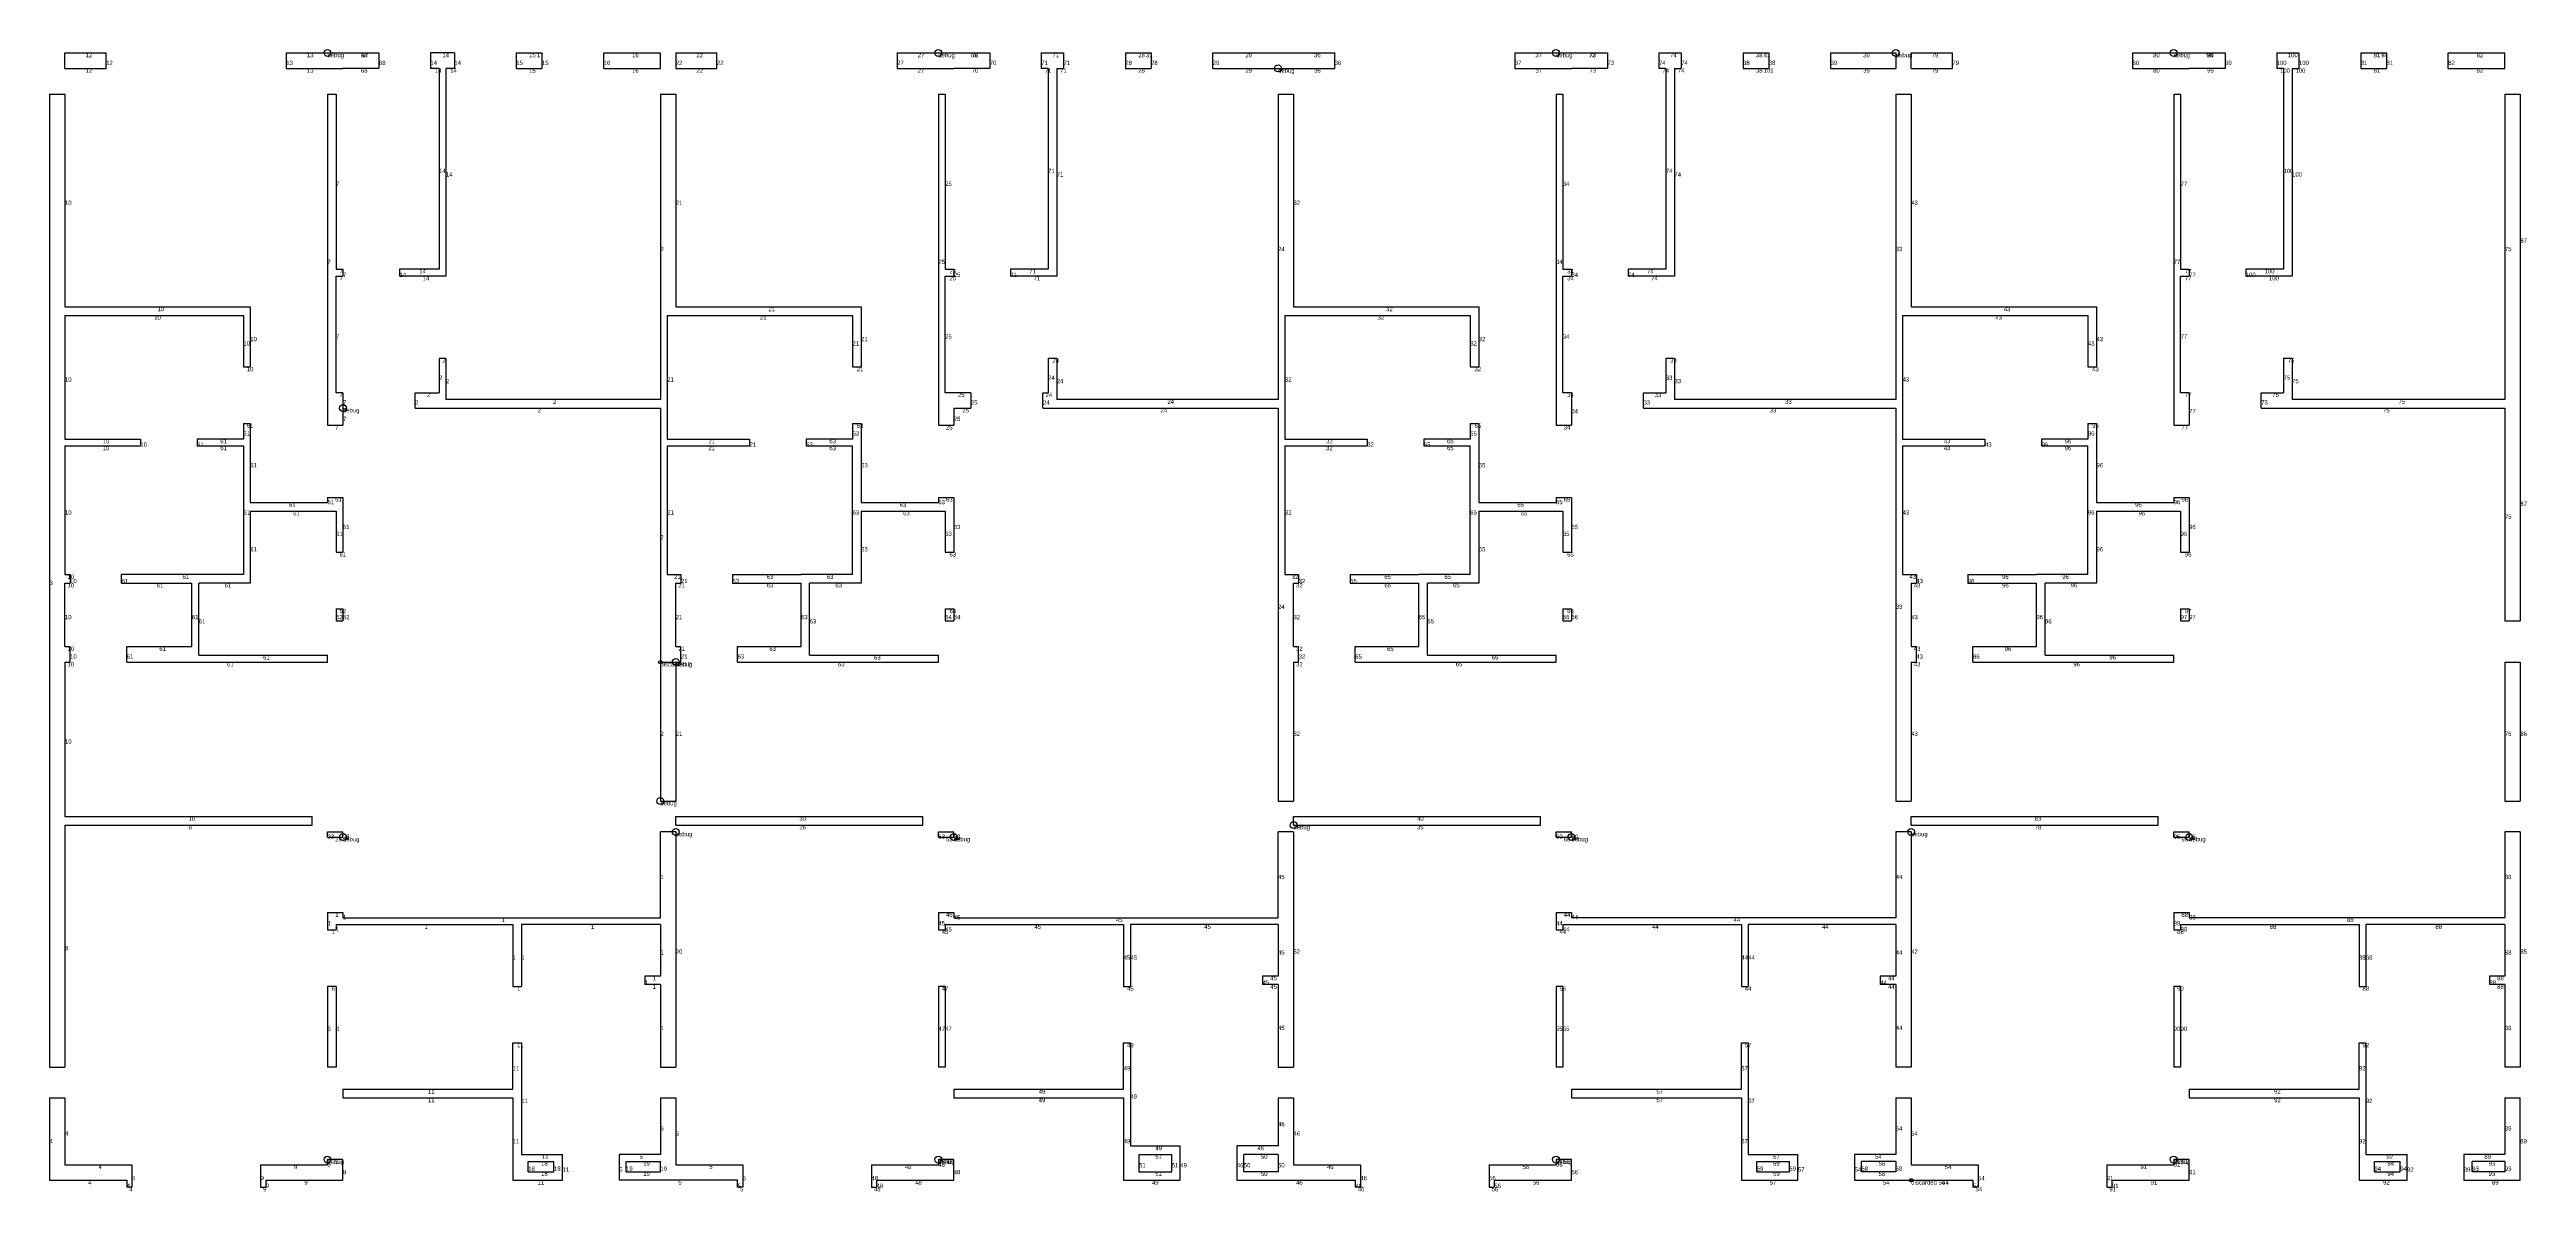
# Model space of a CAD drawing. Header units: metres. Extents: x 234 to 1678, y 437 to 1103.
import ezdxf

# ---------------------------------------------------------------- set-up
doc = ezdxf.new("R2010")
doc.units = ezdxf.units.M
doc.layers.add('WALL_DEBUG', color=7, linetype='Continuous')

msp = doc.modelspace()

# ---------------------------------------------------------------- linework, layer by layer
at = {"layer": 'debug', "color": 2}
for centre in [(396, 1101), (752, 1101), (1112, 1101), (1310, 1101), (1472, 1101), (950, 1092), (405, 894), (599, 746), (599, 746), (599, 746), (599, 746), (590, 665), (590, 665), (590, 665), (590, 665), (959, 651), (405, 644), (599, 647), (761, 644), (1121, 644), (1319, 647), (1481, 644), (396, 456), (752, 456), (1112, 456), (1472, 456)]:
    msp.add_circle(centre, 2, dxfattribs=at)
at = {"layer": 'debug', "color": 4}
for centre in [(590, 746), (1319, 444), (1319, 444)]:
    msp.add_circle(centre, 1, dxfattribs=at)
at = {"layer": 'WALL_DEBUG'}
for p, q in [((243, 1101), (267, 1101)), ((243, 1092), (243, 1101)), ((243, 1101), (267, 1101)), ((243, 1092), (243, 1101)), ((243, 1101), (267, 1101)), ((243, 1092), (243, 1101)), ((243, 1101), (267, 1101)), ((243, 1092), (243, 1101)), ((243, 1101), (267, 1101)), ((267, 1092), (267, 1101)), ((267, 1092), (267, 1101)), ((267, 1092), (267, 1101)), ((267, 1092), (267, 1101)), ((267, 1092), (267, 1101)), ((372, 1101), (396, 1101)), ((372, 1101), (372, 1092)), ((372, 1101), (396, 1101)), ((372, 1101), (372, 1092)), ((372, 1101), (396, 1101)), ((372, 1101), (372, 1092)), ((372, 1101), (396, 1101)), ((372, 1101), (372, 1092)), ((372, 1101), (396, 1101)), ((372, 1101), (372, 1092)), ((396, 1101), (405, 1101)), ((396, 1101), (405, 1101)), ((396, 1101), (405, 1101)), ((396, 1101), (405, 1101)), ((405, 1101), (426, 1101)), ((405, 1101), (426, 1101)), ((405, 1101), (426, 1101)), ((405, 1101), (426, 1101)), ((405, 1101), (426, 1101)), ((416, 1101), (416, 1101)), ((416, 1101), (416, 1101)), ((416, 1101), (416, 1101)), ((416, 1101), (416, 1101)), ((416, 1101), (416, 1101)), ((426, 1101), (426, 1092)), ((426, 1101), (426, 1092)), ((426, 1101), (426, 1092)), ((426, 1101), (426, 1092)), ((426, 1101), (426, 1092)), ((470, 1101), (456, 1101)), ((456, 1101), (456, 1092)), ((470, 1101), (456, 1101)), ((456, 1101), (456, 1092)), ((470, 1101), (456, 1101)), ((456, 1101), (456, 1092)), ((470, 1101), (456, 1101)), ((456, 1101), (456, 1092)), ((470, 1101), (456, 1101)), ((456, 1101), (456, 1092)), ((470, 1101), (470, 1092)), ((470, 1101), (470, 1092)), ((470, 1101), (470, 1092)), ((470, 1101), (470, 1092)), ((470, 1101), (470, 1092)), ((506, 1101), (506, 1092)), ((506, 1101), (521, 1101)), ((506, 1101), (506, 1092)), ((506, 1101), (521, 1101)), ((506, 1101), (506, 1092)), ((506, 1101), (521, 1101)), ((506, 1101), (506, 1092)), ((506, 1101), (521, 1101)), ((506, 1101), (506, 1092)), ((506, 1101), (521, 1101)), ((518, 1101), (518, 1101)), ((518, 1101), (518, 1101)), ((518, 1101), (518, 1101)), ((518, 1101), (518, 1101)), ((518, 1101), (518, 1101)), ((521, 1101), (521, 1092)), ((521, 1101), (521, 1092)), ((521, 1101), (521, 1092)), ((521, 1101), (521, 1092)), ((521, 1101), (521, 1092)), ((557, 1092), (557, 1101)), ((557, 1101), (590, 1101)), ((557, 1092), (557, 1101)), ((557, 1101), (590, 1101)), ((557, 1092), (557, 1101)), ((557, 1101), (590, 1101)), ((557, 1092), (557, 1101)), ((557, 1101), (590, 1101)), ((557, 1092), (557, 1101)), ((557, 1101), (590, 1101)), ((590, 1092), (590, 1101)), ((590, 1092), (590, 1101)), ((590, 1092), (590, 1101)), ((590, 1092), (590, 1101)), ((599, 1101), (599, 1092)), ((599, 1101), (623, 1101)), ((599, 1101), (599, 1092)), ((599, 1101), (623, 1101)), ((599, 1101), (599, 1092)), ((599, 1101), (623, 1101)), ((599, 1101), (599, 1092)), ((599, 1101), (623, 1101)), ((599, 1101), (599, 1092)), ((599, 1101), (623, 1101)), ((623, 1092), (623, 1101)), ((623, 1092), (623, 1101)), ((623, 1092), (623, 1101)), ((623, 1092), (623, 1101)), ((623, 1092), (623, 1101)), ((728, 1101), (752, 1101)), ((728, 1101), (728, 1092)), ((728, 1101), (752, 1101)), ((728, 1101), (728, 1092)), ((728, 1101), (752, 1101)), ((728, 1101), (728, 1092)), ((728, 1101), (752, 1101)), ((728, 1101), (728, 1092)), ((728, 1101), (752, 1101)), ((728, 1101), (728, 1092)), ((752, 1101), (761, 1101)), ((752, 1101), (761, 1101)), ((752, 1101), (761, 1101)), ((752, 1101), (761, 1101)), ((761, 1101), (782, 1101)), ((761, 1101), (782, 1101)), ((761, 1101), (782, 1101)), ((761, 1101), (782, 1101)), ((761, 1101), (782, 1101)), ((771, 1101), (771, 1101)), ((771, 1101), (771, 1101)), ((771, 1101), (771, 1101)), ((771, 1101), (771, 1101)), ((771, 1101), (771, 1101)), ((782, 1101), (782, 1092)), ((782, 1101), (782, 1092)), ((782, 1101), (782, 1092)), ((782, 1101), (782, 1092)), ((782, 1101), (782, 1092)), ((812, 1101), (812, 1092)), ((812, 1101), (825, 1101)), ((812, 1101), (812, 1092)), ((812, 1101), (825, 1101)), ((812, 1101), (812, 1092)), ((812, 1101), (825, 1101)), ((812, 1101), (812, 1092)), ((812, 1101), (825, 1101)), ((812, 1101), (812, 1092)), ((812, 1101), (825, 1101)), ((825, 1101), (825, 1092)), ((825, 1101), (825, 1092)), ((825, 1101), (825, 1092)), ((825, 1101), (825, 1092)), ((825, 1101), (825, 1092)), ((861, 1101), (861, 1092)), ((861, 1101), (876, 1101)), ((861, 1101), (861, 1092)), ((861, 1101), (876, 1101)), ((861, 1101), (861, 1092)), ((861, 1101), (876, 1101)), ((861, 1101), (861, 1092)), ((861, 1101), (876, 1101)), ((861, 1101), (861, 1092)), ((861, 1101), (876, 1101)), ((873, 1101), (873, 1101)), ((873, 1101), (873, 1101)), ((873, 1101), (873, 1101)), ((873, 1101), (873, 1101)), ((873, 1101), (873, 1101)), ((876, 1101), (876, 1092)), ((876, 1101), (876, 1092)), ((876, 1101), (876, 1092)), ((876, 1101), (876, 1092)), ((876, 1101), (876, 1092)), ((912, 1092), (912, 1101)), ((912, 1101), (950, 1101)), ((912, 1092), (912, 1101)), ((912, 1101), (950, 1101)), ((912, 1092), (912, 1101)), ((912, 1101), (950, 1101)), ((912, 1092), (912, 1101)), ((912, 1101), (950, 1101)), ((912, 1092), (912, 1101)), ((912, 1101), (950, 1101)), ((950, 1101), (959, 1101)), ((950, 1101), (959, 1101)), ((950, 1101), (959, 1101)), ((950, 1101), (959, 1101)), ((959, 1101), (983, 1101)), ((959, 1101), (983, 1101)), ((959, 1101), (983, 1101)), ((959, 1101), (983, 1101)), ((959, 1101), (983, 1101)), ((983, 1092), (983, 1101)), ((983, 1092), (983, 1101)), ((983, 1092), (983, 1101)), ((983, 1092), (983, 1101)), ((983, 1092), (983, 1101)), ((1088, 1101), (1112, 1101)), ((1088, 1101), (1088, 1092)), ((1088, 1101), (1112, 1101)), ((1088, 1101), (1088, 1092)), ((1088, 1101), (1112, 1101)), ((1088, 1101), (1088, 1092)), ((1088, 1101), (1112, 1101)), ((1088, 1101), (1088, 1092)), ((1088, 1101), (1112, 1101)), ((1088, 1101), (1088, 1092)), ((1112, 1101), (1121, 1101)), ((1112, 1101), (1121, 1101)), ((1112, 1101), (1121, 1101)), ((1112, 1101), (1121, 1101)), ((1121, 1101), (1142, 1101)), ((1121, 1101), (1142, 1101)), ((1121, 1101), (1142, 1101)), ((1121, 1101), (1142, 1101)), ((1121, 1101), (1142, 1101)), ((1131, 1101), (1131, 1101)), ((1131, 1101), (1131, 1101)), ((1131, 1101), (1131, 1101)), ((1131, 1101), (1131, 1101)), ((1131, 1101), (1131, 1101)), ((1142, 1101), (1142, 1092)), ((1142, 1101), (1142, 1092)), ((1142, 1101), (1142, 1092)), ((1142, 1101), (1142, 1092)), ((1142, 1101), (1142, 1092)), ((1172, 1101), (1172, 1092)), ((1172, 1101), (1185, 1101)), ((1172, 1101), (1172, 1092)), ((1172, 1101), (1185, 1101)), ((1172, 1101), (1172, 1092)), ((1172, 1101), (1185, 1101)), ((1172, 1101), (1172, 1092)), ((1172, 1101), (1185, 1101)), ((1172, 1101), (1172, 1092)), ((1172, 1101), (1185, 1101)), ((1185, 1101), (1185, 1092)), ((1185, 1101), (1185, 1092)), ((1185, 1101), (1185, 1092)), ((1185, 1101), (1185, 1092)), ((1185, 1101), (1185, 1092)), ((1221, 1101), (1221, 1092)), ((1221, 1101), (1236, 1101)), ((1221, 1101), (1221, 1092)), ((1221, 1101), (1236, 1101)), ((1221, 1101), (1221, 1092)), ((1221, 1101), (1236, 1101)), ((1221, 1101), (1221, 1092)), ((1221, 1101), (1236, 1101)), ((1221, 1101), (1221, 1092)), ((1221, 1101), (1236, 1101)), ((1233, 1101), (1233, 1101)), ((1233, 1101), (1233, 1101)), ((1233, 1101), (1233, 1101)), ((1233, 1101), (1233, 1101)), ((1233, 1101), (1233, 1101)), ((1236, 1101), (1236, 1092)), ((1236, 1101), (1236, 1092)), ((1236, 1101), (1236, 1092)), ((1236, 1101), (1236, 1092)), ((1236, 1101), (1236, 1092)), ((1272, 1101), (1310, 1101)), ((1272, 1101), (1272, 1092)), ((1272, 1101), (1310, 1101)), ((1272, 1101), (1272, 1092)), ((1272, 1101), (1310, 1101)), ((1272, 1101), (1272, 1092)), ((1272, 1101), (1310, 1101)), ((1272, 1101), (1272, 1092)), ((1272, 1101), (1310, 1101)), ((1272, 1101), (1272, 1092)), ((1310, 1101), (1310, 1092)), ((1310, 1101), (1310, 1092)), ((1310, 1101), (1310, 1092)), ((1310, 1101), (1310, 1092)), ((1319, 1101), (1343, 1101)), ((1319, 1092), (1319, 1101)), ((1319, 1101), (1343, 1101)), ((1319, 1092), (1319, 1101)), ((1319, 1101), (1343, 1101)), ((1319, 1092), (1319, 1101)), ((1319, 1101), (1343, 1101)), ((1319, 1092), (1319, 1101)), ((1319, 1101), (1343, 1101)), ((1343, 1092), (1343, 1101)), ((1343, 1092), (1343, 1101)), ((1343, 1092), (1343, 1101)), ((1343, 1092), (1343, 1101)), ((1343, 1092), (1343, 1101)), ((1448, 1101), (1472, 1101)), ((1448, 1101), (1448, 1092)), ((1448, 1101), (1472, 1101)), ((1448, 1101), (1448, 1092)), ((1448, 1101), (1472, 1101)), ((1448, 1101), (1448, 1092)), ((1448, 1101), (1472, 1101)), ((1448, 1101), (1448, 1092)), ((1448, 1101), (1472, 1101)), ((1448, 1101), (1448, 1092)), ((1472, 1101), (1481, 1101)), ((1472, 1101), (1481, 1101)), ((1472, 1101), (1481, 1101)), ((1472, 1101), (1481, 1101)), ((1481, 1101), (1502, 1101)), ((1481, 1101), (1502, 1101)), ((1481, 1101), (1502, 1101)), ((1481, 1101), (1502, 1101)), ((1481, 1101), (1502, 1101)), ((1491, 1101), (1491, 1101)), ((1491, 1101), (1491, 1101)), ((1491, 1101), (1491, 1101)), ((1491, 1101), (1491, 1101)), ((1491, 1101), (1491, 1101)), ((1502, 1101), (1502, 1092)), ((1502, 1101), (1502, 1092)), ((1502, 1101), (1502, 1092)), ((1502, 1101), (1502, 1092)), ((1502, 1101), (1502, 1092)), ((1532, 1101), (1532, 1092)), ((1532, 1101), (1545, 1101)), ((1532, 1101), (1532, 1092)), ((1532, 1101), (1545, 1101)), ((1532, 1101), (1532, 1092)), ((1532, 1101), (1545, 1101)), ((1532, 1101), (1532, 1092)), ((1532, 1101), (1545, 1101)), ((1532, 1101), (1532, 1092)), ((1532, 1101), (1545, 1101)), ((1545, 1101), (1545, 1092)), ((1545, 1101), (1545, 1092)), ((1545, 1101), (1545, 1092)), ((1545, 1101), (1545, 1092)), ((1545, 1101), (1545, 1092)), ((1581, 1101), (1581, 1092)), ((1581, 1101), (1596, 1101)), ((1581, 1101), (1581, 1092)), ((1581, 1101), (1596, 1101)), ((1581, 1101), (1581, 1092)), ((1581, 1101), (1596, 1101)), ((1581, 1101), (1581, 1092)), ((1581, 1101), (1596, 1101)), ((1581, 1101), (1581, 1092)), ((1581, 1101), (1596, 1101)), ((1593, 1101), (1593, 1101)), ((1593, 1101), (1593, 1101)), ((1593, 1101), (1593, 1101)), ((1593, 1101), (1593, 1101)), ((1593, 1101), (1593, 1101)), ((1596, 1101), (1596, 1092)), ((1596, 1101), (1596, 1092)), ((1596, 1101), (1596, 1092)), ((1596, 1101), (1596, 1092)), ((1596, 1101), (1596, 1092)), ((1632, 1092), (1632, 1101)), ((1632, 1101), (1665, 1101)), ((1632, 1092), (1632, 1101)), ((1632, 1101), (1665, 1101)), ((1632, 1092), (1632, 1101)), ((1632, 1101), (1665, 1101)), ((1632, 1092), (1632, 1101)), ((1632, 1101), (1665, 1101)), ((1632, 1092), (1632, 1101)), ((1632, 1101), (1665, 1101)), ((1665, 1092), (1665, 1101)), ((1665, 1092), (1665, 1101)), ((1665, 1092), (1665, 1101)), ((1665, 1092), (1665, 1101)), ((243, 1092), (267, 1092)), ((243, 1092), (267, 1092)), ((243, 1092), (267, 1092)), ((243, 1092), (267, 1092)), ((243, 1092), (267, 1092)), ((372, 1092), (396, 1092)), ((372, 1092), (396, 1092)), ((372, 1092), (396, 1092)), ((372, 1092), (396, 1092)), ((372, 1092), (396, 1092)), ((396, 1092), (405, 1092)), ((396, 1092), (405, 1092)), ((396, 1092), (405, 1092)), ((396, 1092), (405, 1092)), ((426, 1092), (405, 1092)), ((426, 1092), (405, 1092)), ((426, 1092), (405, 1092)), ((426, 1092), (405, 1092)), ((426, 1092), (405, 1092)), ((461, 1092), (456, 1092)), ((461, 1092), (456, 1092)), ((461, 1092), (456, 1092)), ((461, 1092), (456, 1092)), ((461, 1092), (456, 1092)), ((461, 1092), (461, 975)), ((461, 1092), (461, 975)), ((461, 1092), (461, 975)), ((461, 1092), (461, 975)), ((461, 1092), (461, 975)), ((470, 1092), (465, 1092)), ((465, 1092), (465, 971)), ((470, 1092), (465, 1092)), ((465, 1092), (465, 971)), ((470, 1092), (465, 1092)), ((465, 1092), (465, 971)), ((470, 1092), (465, 1092)), ((465, 1092), (465, 971)), ((470, 1092), (465, 1092)), ((465, 1092), (465, 971)), ((506, 1092), (521, 1092)), ((506, 1092), (521, 1092)), ((506, 1092), (521, 1092)), ((506, 1092), (521, 1092)), ((506, 1092), (521, 1092)), ((557, 1092), (590, 1092)), ((557, 1092), (590, 1092)), ((557, 1092), (590, 1092)), ((557, 1092), (590, 1092)), ((557, 1092), (590, 1092)), ((599, 1092), (623, 1092)), ((599, 1092), (623, 1092)), ((599, 1092), (623, 1092)), ((599, 1092), (623, 1092)), ((599, 1092), (623, 1092)), ((728, 1092), (752, 1092)), ((728, 1092), (752, 1092)), ((728, 1092), (752, 1092)), ((728, 1092), (752, 1092)), ((728, 1092), (752, 1092)), ((752, 1092), (761, 1092)), ((752, 1092), (761, 1092)), ((752, 1092), (761, 1092)), ((752, 1092), (761, 1092)), ((782, 1092), (761, 1092)), ((782, 1092), (761, 1092)), ((782, 1092), (761, 1092)), ((782, 1092), (761, 1092)), ((782, 1092), (761, 1092)), ((816, 1092), (812, 1092)), ((816, 1092), (812, 1092)), ((816, 1092), (812, 1092)), ((816, 1092), (812, 1092)), ((816, 1092), (812, 1092)), ((816, 1092), (816, 975)), ((816, 1092), (816, 975)), ((816, 1092), (816, 975)), ((816, 1092), (816, 975)), ((816, 1092), (816, 975)), ((821, 1092), (821, 971)), ((821, 1092), (825, 1092)), ((821, 1092), (821, 971)), ((821, 1092), (825, 1092)), ((821, 1092), (821, 971)), ((821, 1092), (825, 1092)), ((821, 1092), (821, 971)), ((821, 1092), (825, 1092)), ((821, 1092), (821, 971)), ((821, 1092), (825, 1092)), ((861, 1092), (876, 1092)), ((861, 1092), (876, 1092)), ((861, 1092), (876, 1092)), ((861, 1092), (876, 1092)), ((861, 1092), (876, 1092)), ((912, 1092), (950, 1092)), ((912, 1092), (950, 1092)), ((912, 1092), (950, 1092)), ((912, 1092), (950, 1092)), ((912, 1092), (950, 1092)), ((950, 1092), (959, 1092)), ((950, 1092), (959, 1092)), ((950, 1092), (959, 1092)), ((950, 1092), (959, 1092)), ((959, 1092), (983, 1092)), ((959, 1092), (983, 1092)), ((959, 1092), (983, 1092)), ((959, 1092), (983, 1092)), ((959, 1092), (983, 1092)), ((1088, 1092), (1112, 1092)), ((1088, 1092), (1112, 1092)), ((1088, 1092), (1112, 1092)), ((1088, 1092), (1112, 1092)), ((1088, 1092), (1112, 1092)), ((1112, 1092), (1121, 1092)), ((1112, 1092), (1121, 1092)), ((1112, 1092), (1121, 1092)), ((1112, 1092), (1121, 1092)), ((1142, 1092), (1121, 1092)), ((1142, 1092), (1121, 1092)), ((1142, 1092), (1121, 1092)), ((1142, 1092), (1121, 1092)), ((1142, 1092), (1121, 1092)), ((1176, 1092), (1172, 1092)), ((1176, 1092), (1172, 1092)), ((1176, 1092), (1172, 1092)), ((1176, 1092), (1172, 1092)), ((1176, 1092), (1172, 1092)), ((1176, 1092), (1176, 975)), ((1176, 1092), (1176, 975)), ((1176, 1092), (1176, 975)), ((1176, 1092), (1176, 975)), ((1176, 1092), (1176, 975)), ((1181, 1092), (1181, 971)), ((1181, 1092), (1185, 1092)), ((1181, 1092), (1181, 971)), ((1181, 1092), (1185, 1092)), ((1181, 1092), (1181, 971)), ((1181, 1092), (1185, 1092)), ((1181, 1092), (1181, 971)), ((1181, 1092), (1185, 1092)), ((1181, 1092), (1181, 971)), ((1181, 1092), (1185, 1092)), ((1221, 1092), (1236, 1092)), ((1221, 1092), (1236, 1092)), ((1221, 1092), (1236, 1092)), ((1221, 1092), (1236, 1092)), ((1221, 1092), (1236, 1092)), ((1233, 1092), (1233, 1092)), ((1233, 1092), (1233, 1092)), ((1233, 1092), (1233, 1092)), ((1233, 1092), (1233, 1092)), ((1233, 1092), (1233, 1092)), ((1272, 1092), (1310, 1092)), ((1272, 1092), (1310, 1092)), ((1272, 1092), (1310, 1092)), ((1272, 1092), (1310, 1092)), ((1272, 1092), (1310, 1092)), ((1319, 1092), (1343, 1092)), ((1319, 1092), (1343, 1092)), ((1319, 1092), (1343, 1092)), ((1319, 1092), (1343, 1092)), ((1319, 1092), (1343, 1092)), ((1448, 1092), (1472, 1092)), ((1448, 1092), (1472, 1092)), ((1448, 1092), (1472, 1092)), ((1448, 1092), (1472, 1092)), ((1448, 1092), (1472, 1092)), ((1472, 1092), (1481, 1092)), ((1472, 1092), (1481, 1092)), ((1472, 1092), (1481, 1092)), ((1472, 1092), (1481, 1092)), ((1502, 1092), (1481, 1092)), ((1502, 1092), (1481, 1092)), ((1502, 1092), (1481, 1092)), ((1502, 1092), (1481, 1092)), ((1502, 1092), (1481, 1092)), ((1536, 1092), (1532, 1092)), ((1536, 1092), (1532, 1092)), ((1536, 1092), (1532, 1092)), ((1536, 1092), (1532, 1092)), ((1536, 1092), (1532, 1092)), ((1536, 1092), (1536, 975)), ((1536, 1092), (1536, 975)), ((1536, 1092), (1536, 975)), ((1536, 1092), (1536, 975)), ((1536, 1092), (1536, 975)), ((1541, 1092), (1541, 971)), ((1541, 1092), (1545, 1092)), ((1541, 1092), (1541, 971)), ((1541, 1092), (1545, 1092)), ((1541, 1092), (1541, 971)), ((1541, 1092), (1545, 1092)), ((1541, 1092), (1541, 971)), ((1541, 1092), (1545, 1092)), ((1541, 1092), (1541, 971)), ((1541, 1092), (1545, 1092)), ((1581, 1092), (1596, 1092)), ((1581, 1092), (1596, 1092)), ((1581, 1092), (1596, 1092)), ((1581, 1092), (1596, 1092)), ((1581, 1092), (1596, 1092)), ((1632, 1092), (1665, 1092)), ((1632, 1092), (1665, 1092)), ((1632, 1092), (1665, 1092)), ((1632, 1092), (1665, 1092)), ((1632, 1092), (1665, 1092)), ((234, 1077), (234, 510)), ((234, 1077), (234, 510)), ((234, 1077), (243, 1077)), ((234, 1077), (234, 510)), ((234, 1077), (243, 1077)), ((234, 1077), (234, 510)), ((234, 1077), (243, 1077)), ((234, 1077), (234, 510)), ((234, 1077), (243, 1077)), ((243, 1077), (243, 953)), ((243, 1077), (243, 953)), ((243, 1077), (243, 953)), ((243, 1077), (243, 953)), ((243, 1077), (243, 953)), ((396, 1077), (396, 884)), ((396, 1077), (396, 884)), ((396, 1077), (401, 1077)), ((396, 1077), (396, 884)), ((396, 1077), (401, 1077)), ((396, 1077), (396, 884)), ((396, 1077), (401, 1077)), ((396, 1077), (396, 884)), ((396, 1077), (401, 1077)), ((401, 1077), (401, 975)), ((401, 1077), (401, 975)), ((401, 1077), (401, 975)), ((401, 1077), (401, 975)), ((401, 1077), (401, 975)), ((590, 1077), (590, 899)), ((590, 1077), (590, 899)), ((590, 1077), (599, 1077)), ((590, 1077), (590, 899)), ((590, 1077), (599, 1077)), ((590, 1077), (590, 899)), ((590, 1077), (599, 1077)), ((590, 1077), (590, 899)), ((590, 1077), (599, 1077)), ((599, 1077), (599, 953)), ((599, 1077), (599, 953)), ((599, 1077), (599, 953)), ((599, 1077), (599, 953)), ((599, 1077), (599, 953)), ((752, 1077), (752, 884)), ((752, 1077), (752, 884)), ((752, 1077), (756, 1077)), ((752, 1077), (752, 884)), ((752, 1077), (756, 1077)), ((752, 1077), (752, 884)), ((752, 1077), (756, 1077)), ((752, 1077), (752, 884)), ((752, 1077), (756, 1077)), ((756, 1077), (756, 975)), ((756, 1077), (756, 975)), ((756, 1077), (756, 975)), ((756, 1077), (756, 975)), ((756, 1077), (756, 975)), ((950, 1077), (950, 899)), ((950, 1077), (950, 899)), ((950, 1077), (959, 1077)), ((950, 1077), (950, 899)), ((950, 1077), (959, 1077)), ((950, 1077), (950, 899)), ((950, 1077), (959, 1077)), ((950, 1077), (950, 899)), ((950, 1077), (959, 1077)), ((959, 1077), (959, 953)), ((959, 1077), (959, 953)), ((959, 1077), (959, 953)), ((959, 1077), (959, 953)), ((959, 1077), (959, 953)), ((1112, 1077), (1112, 884)), ((1112, 1077), (1112, 884)), ((1112, 1077), (1116, 1077)), ((1112, 1077), (1112, 884)), ((1112, 1077), (1116, 1077)), ((1112, 1077), (1112, 884)), ((1112, 1077), (1116, 1077)), ((1112, 1077), (1112, 884)), ((1112, 1077), (1116, 1077)), ((1116, 1077), (1116, 975)), ((1116, 1077), (1116, 975)), ((1116, 1077), (1116, 975)), ((1116, 1077), (1116, 975)), ((1116, 1077), (1116, 975)), ((1310, 1077), (1310, 899)), ((1310, 1077), (1310, 899)), ((1310, 1077), (1319, 1077)), ((1310, 1077), (1310, 899)), ((1310, 1077), (1319, 1077)), ((1310, 1077), (1310, 899)), ((1310, 1077), (1319, 1077)), ((1310, 1077), (1310, 899)), ((1310, 1077), (1319, 1077)), ((1319, 1077), (1319, 953)), ((1319, 1077), (1319, 953)), ((1319, 1077), (1319, 953)), ((1319, 1077), (1319, 953)), ((1319, 1077), (1319, 953)), ((1472, 1077), (1472, 884)), ((1472, 1077), (1472, 884)), ((1472, 1077), (1476, 1077)), ((1472, 1077), (1472, 884)), ((1472, 1077), (1476, 1077)), ((1472, 1077), (1472, 884)), ((1472, 1077), (1476, 1077)), ((1472, 1077), (1472, 884)), ((1472, 1077), (1476, 1077)), ((1476, 1077), (1476, 975)), ((1476, 1077), (1476, 975)), ((1476, 1077), (1476, 975)), ((1476, 1077), (1476, 975)), ((1476, 1077), (1476, 975)), ((1665, 1077), (1665, 899)), ((1665, 1077), (1665, 899)), ((1665, 1077), (1674, 1077)), ((1665, 1077), (1665, 899)), ((1665, 1077), (1674, 1077)), ((1665, 1077), (1665, 899)), ((1665, 1077), (1674, 1077)), ((1665, 1077), (1665, 899)), ((1665, 1077), (1674, 1077)), ((1674, 1077), (1674, 909)), ((1674, 1077), (1674, 909)), ((1674, 1077), (1674, 909)), ((1674, 1077), (1674, 909)), ((1674, 1077), (1674, 909)), ((401, 975), (405, 975)), ((401, 975), (405, 975)), ((401, 975), (405, 975)), ((401, 975), (405, 975)), ((401, 975), (405, 975)), ((401, 903), (401, 971)), ((401, 971), (405, 971)), ((401, 903), (401, 971)), ((401, 971), (405, 971)), ((401, 903), (401, 971)), ((401, 971), (405, 971)), ((401, 903), (401, 971)), ((401, 971), (405, 971)), ((401, 903), (401, 971)), ((401, 971), (405, 971)), ((405, 975), (405, 971)), ((405, 975), (405, 971)), ((405, 975), (405, 971)), ((405, 975), (405, 971)), ((405, 975), (405, 971)), ((461, 975), (438, 975)), ((438, 975), (438, 971)), ((461, 975), (438, 975)), ((438, 975), (438, 971)), ((461, 975), (438, 975)), ((438, 975), (438, 971)), ((461, 975), (438, 975)), ((438, 975), (438, 971)), ((461, 975), (438, 975)), ((438, 975), (438, 971)), ((465, 971), (438, 971)), ((465, 971), (438, 971)), ((465, 971), (438, 971)), ((465, 971), (438, 971)), ((465, 971), (438, 971)), ((756, 975), (761, 975)), ((756, 975), (761, 975)), ((756, 975), (761, 975)), ((756, 975), (761, 975)), ((756, 975), (761, 975)), ((756, 903), (756, 971)), ((756, 971), (761, 971)), ((756, 903), (756, 971)), ((756, 971), (761, 971)), ((756, 903), (756, 971)), ((756, 971), (761, 971)), ((756, 903), (756, 971)), ((756, 971), (761, 971)), ((756, 903), (756, 971)), ((756, 971), (761, 971)), ((761, 975), (761, 971)), ((761, 975), (761, 971)), ((761, 975), (761, 971)), ((761, 975), (761, 971)), ((761, 975), (761, 971)), ((816, 975), (794, 975)), ((794, 975), (794, 971)), ((816, 975), (794, 975)), ((794, 975), (794, 971)), ((816, 975), (794, 975)), ((794, 975), (794, 971)), ((816, 975), (794, 975)), ((794, 975), (794, 971)), ((816, 975), (794, 975)), ((794, 975), (794, 971)), ((821, 971), (794, 971)), ((821, 971), (794, 971)), ((821, 971), (794, 971)), ((821, 971), (794, 971)), ((821, 971), (794, 971)), ((1116, 975), (1121, 975)), ((1116, 975), (1121, 975)), ((1116, 975), (1121, 975)), ((1116, 975), (1121, 975)), ((1116, 975), (1121, 975)), ((1116, 903), (1116, 971)), ((1116, 971), (1121, 971)), ((1116, 903), (1116, 971)), ((1116, 971), (1121, 971)), ((1116, 903), (1116, 971)), ((1116, 971), (1121, 971)), ((1116, 903), (1116, 971)), ((1116, 971), (1121, 971)), ((1116, 903), (1116, 971)), ((1116, 971), (1121, 971)), ((1121, 975), (1121, 971)), ((1121, 975), (1121, 971)), ((1121, 975), (1121, 971)), ((1121, 975), (1121, 971)), ((1121, 975), (1121, 971)), ((1176, 975), (1154, 975)), ((1154, 975), (1154, 971)), ((1176, 975), (1154, 975)), ((1154, 975), (1154, 971)), ((1176, 975), (1154, 975)), ((1154, 975), (1154, 971)), ((1176, 975), (1154, 975)), ((1154, 975), (1154, 971)), ((1176, 975), (1154, 975)), ((1154, 975), (1154, 971)), ((1181, 971), (1154, 971)), ((1181, 971), (1154, 971)), ((1181, 971), (1154, 971)), ((1181, 971), (1154, 971)), ((1181, 971), (1154, 971)), ((1476, 975), (1481, 975)), ((1476, 975), (1481, 975)), ((1476, 975), (1481, 975)), ((1476, 975), (1481, 975)), ((1476, 975), (1481, 975)), ((1476, 903), (1476, 971)), ((1476, 971), (1481, 971)), ((1476, 903), (1476, 971)), ((1476, 971), (1481, 971)), ((1476, 903), (1476, 971)), ((1476, 971), (1481, 971)), ((1476, 903), (1476, 971)), ((1476, 971), (1481, 971)), ((1476, 903), (1476, 971)), ((1476, 971), (1481, 971)), ((1481, 975), (1481, 971)), ((1481, 975), (1481, 971)), ((1481, 975), (1481, 971)), ((1481, 975), (1481, 971)), ((1481, 975), (1481, 971)), ((1536, 975), (1514, 975)), ((1514, 975), (1514, 971)), ((1536, 975), (1514, 975)), ((1514, 975), (1514, 971)), ((1536, 975), (1514, 975)), ((1514, 975), (1514, 971)), ((1536, 975), (1514, 975)), ((1514, 975), (1514, 971)), ((1536, 975), (1514, 975)), ((1514, 975), (1514, 971)), ((1541, 971), (1514, 971)), ((1541, 971), (1514, 971)), ((1541, 971), (1514, 971)), ((1541, 971), (1514, 971)), ((1541, 971), (1514, 971)), ((243, 953), (351, 953)), ((243, 953), (351, 953)), ((243, 953), (351, 953)), ((243, 953), (351, 953)), ((243, 953), (351, 953)), ((351, 953), (351, 918)), ((351, 953), (351, 918)), ((351, 953), (351, 918)), ((351, 953), (351, 918)), ((351, 953), (351, 918)), ((599, 953), (707, 953)), ((599, 953), (707, 953)), ((599, 953), (707, 953)), ((599, 953), (707, 953)), ((599, 953), (707, 953)), ((707, 953), (707, 918)), ((707, 953), (707, 918)), ((707, 953), (707, 918)), ((707, 953), (707, 918)), ((707, 953), (707, 918)), ((959, 953), (1067, 953)), ((959, 953), (1067, 953)), ((959, 953), (1067, 953)), ((959, 953), (1067, 953)), ((959, 953), (1067, 953)), ((1067, 953), (1067, 918)), ((1067, 953), (1067, 918)), ((1067, 953), (1067, 918)), ((1067, 953), (1067, 918)), ((1067, 953), (1067, 918)), ((1319, 953), (1427, 953)), ((1319, 953), (1427, 953)), ((1319, 953), (1427, 953)), ((1319, 953), (1427, 953)), ((1319, 953), (1427, 953)), ((1427, 953), (1427, 918)), ((1427, 953), (1427, 918)), ((1427, 953), (1427, 918)), ((1427, 953), (1427, 918)), ((1427, 953), (1427, 918)), ((243, 948), (243, 876)), ((243, 948), (347, 948)), ((243, 948), (243, 876)), ((243, 948), (347, 948)), ((243, 948), (243, 876)), ((243, 948), (347, 948)), ((243, 948), (243, 876)), ((243, 948), (347, 948)), ((243, 948), (243, 876)), ((243, 948), (347, 948)), ((347, 948), (347, 918)), ((347, 948), (347, 918)), ((347, 948), (347, 918)), ((347, 948), (347, 918)), ((347, 948), (347, 918)), ((594, 948), (594, 876)), ((594, 948), (702, 948)), ((594, 948), (594, 876)), ((594, 948), (702, 948)), ((594, 948), (594, 876)), ((594, 948), (702, 948)), ((594, 948), (594, 876)), ((594, 948), (702, 948)), ((594, 948), (594, 876)), ((594, 948), (702, 948)), ((702, 948), (702, 918)), ((702, 948), (702, 918)), ((702, 948), (702, 918)), ((702, 948), (702, 918)), ((702, 948), (702, 918)), ((954, 948), (954, 876)), ((954, 948), (1062, 948)), ((954, 948), (954, 876)), ((954, 948), (1062, 948)), ((954, 948), (954, 876)), ((954, 948), (1062, 948)), ((954, 948), (954, 876)), ((954, 948), (1062, 948)), ((954, 948), (954, 876)), ((954, 948), (1062, 948)), ((1062, 948), (1062, 918)), ((1062, 948), (1062, 918)), ((1062, 948), (1062, 918)), ((1062, 948), (1062, 918)), ((1062, 948), (1062, 918)), ((1314, 948), (1314, 876)), ((1314, 948), (1422, 948)), ((1314, 948), (1314, 876)), ((1314, 948), (1422, 948)), ((1314, 948), (1314, 876)), ((1314, 948), (1422, 948)), ((1314, 948), (1314, 876)), ((1314, 948), (1422, 948)), ((1314, 948), (1314, 876)), ((1314, 948), (1422, 948)), ((1422, 948), (1422, 918)), ((1422, 948), (1422, 918)), ((1422, 948), (1422, 918)), ((1422, 948), (1422, 918)), ((1422, 948), (1422, 918)), ((347, 918), (351, 918)), ((347, 918), (351, 918)), ((347, 918), (351, 918)), ((347, 918), (351, 918)), ((347, 918), (351, 918)), ((465, 923), (461, 923)), ((461, 923), (461, 903)), ((465, 923), (461, 923)), ((461, 923), (461, 903)), ((465, 923), (461, 923)), ((461, 923), (461, 903)), ((465, 923), (461, 923)), ((461, 923), (461, 903)), ((465, 923), (461, 923)), ((461, 923), (461, 903)), ((465, 923), (465, 899)), ((465, 923), (465, 899)), ((465, 923), (465, 899)), ((465, 923), (465, 899)), ((465, 923), (465, 899)), ((702, 918), (707, 918)), ((702, 918), (707, 918)), ((702, 918), (707, 918)), ((702, 918), (707, 918)), ((702, 918), (707, 918)), ((821, 923), (816, 923)), ((816, 923), (816, 903)), ((821, 923), (816, 923)), ((816, 923), (816, 903)), ((821, 923), (816, 923)), ((816, 923), (816, 903)), ((821, 923), (816, 923)), ((816, 923), (816, 903)), ((821, 923), (816, 923)), ((816, 923), (816, 903)), ((821, 923), (821, 899)), ((821, 923), (821, 899)), ((821, 923), (821, 899)), ((821, 923), (821, 899)), ((821, 923), (821, 899)), ((1062, 918), (1067, 918)), ((1062, 918), (1067, 918)), ((1062, 918), (1067, 918)), ((1062, 918), (1067, 918)), ((1062, 918), (1067, 918)), ((1181, 923), (1176, 923)), ((1176, 923), (1176, 903)), ((1181, 923), (1176, 923)), ((1176, 923), (1176, 903)), ((1181, 923), (1176, 923)), ((1176, 923), (1176, 903)), ((1181, 923), (1176, 923)), ((1176, 923), (1176, 903)), ((1181, 923), (1176, 923)), ((1176, 923), (1176, 903)), ((1181, 923), (1181, 899)), ((1181, 923), (1181, 899)), ((1181, 923), (1181, 899)), ((1181, 923), (1181, 899)), ((1181, 923), (1181, 899)), ((1422, 918), (1427, 918)), ((1422, 918), (1427, 918)), ((1422, 918), (1427, 918)), ((1422, 918), (1427, 918)), ((1422, 918), (1427, 918)), ((1541, 923), (1536, 923)), ((1536, 923), (1536, 903)), ((1541, 923), (1536, 923)), ((1536, 923), (1536, 903)), ((1541, 923), (1536, 923)), ((1536, 923), (1536, 903)), ((1541, 923), (1536, 923)), ((1536, 923), (1536, 903)), ((1541, 923), (1536, 923)), ((1536, 923), (1536, 903)), ((1541, 923), (1541, 899)), ((1541, 923), (1541, 899)), ((1541, 923), (1541, 899)), ((1541, 923), (1541, 899)), ((1541, 923), (1541, 899)), ((405, 903), (401, 903)), ((405, 903), (401, 903)), ((405, 903), (401, 903)), ((405, 903), (401, 903)), ((405, 903), (401, 903)), ((405, 903), (405, 894)), ((405, 903), (405, 894)), ((405, 903), (405, 894)), ((405, 903), (405, 894)), ((405, 903), (405, 894)), ((447, 894), (447, 903)), ((447, 903), (461, 903)), ((447, 894), (447, 903)), ((447, 903), (461, 903)), ((447, 894), (447, 903)), ((447, 903), (461, 903)), ((447, 894), (447, 903)), ((447, 903), (461, 903)), ((447, 894), (447, 903)), ((447, 903), (461, 903)), ((590, 899), (465, 899)), ((590, 899), (465, 899)), ((590, 899), (465, 899)), ((590, 899), (465, 899)), ((590, 899), (465, 899)), ((771, 903), (756, 903)), ((771, 903), (756, 903)), ((771, 903), (756, 903)), ((771, 903), (756, 903)), ((771, 903), (756, 903)), ((771, 903), (771, 894)), ((771, 903), (771, 894)), ((771, 903), (771, 894)), ((771, 903), (771, 894)), ((771, 903), (771, 894)), ((813, 894), (813, 903)), ((813, 903), (816, 903)), ((813, 894), (813, 903)), ((813, 903), (816, 903)), ((813, 894), (813, 903)), ((813, 903), (816, 903)), ((813, 894), (813, 903)), ((813, 903), (816, 903)), ((813, 894), (813, 903)), ((813, 903), (816, 903)), ((950, 899), (821, 899)), ((950, 899), (821, 899)), ((950, 899), (821, 899)), ((950, 899), (821, 899)), ((950, 899), (821, 899)), ((1121, 903), (1116, 903)), ((1121, 903), (1116, 903)), ((1121, 903), (1116, 903)), ((1121, 903), (1116, 903)), ((1121, 903), (1116, 903)), ((1121, 903), (1121, 884)), ((1121, 903), (1121, 884)), ((1121, 903), (1121, 884)), ((1121, 903), (1121, 884)), ((1121, 903), (1121, 884)), ((1163, 894), (1163, 903)), ((1163, 903), (1176, 903)), ((1163, 894), (1163, 903)), ((1163, 903), (1176, 903)), ((1163, 894), (1163, 903)), ((1163, 903), (1176, 903)), ((1163, 894), (1163, 903)), ((1163, 903), (1176, 903)), ((1163, 894), (1163, 903)), ((1163, 903), (1176, 903)), ((1310, 899), (1181, 899)), ((1310, 899), (1181, 899)), ((1310, 899), (1181, 899)), ((1310, 899), (1181, 899)), ((1310, 899), (1181, 899)), ((1481, 903), (1476, 903)), ((1481, 903), (1476, 903)), ((1481, 903), (1476, 903)), ((1481, 903), (1476, 903)), ((1481, 903), (1476, 903)), ((1481, 903), (1481, 884)), ((1481, 903), (1481, 884)), ((1481, 903), (1481, 884)), ((1481, 903), (1481, 884)), ((1481, 903), (1481, 884)), ((1523, 894), (1523, 903)), ((1523, 903), (1536, 903)), ((1523, 894), (1523, 903)), ((1523, 903), (1536, 903)), ((1523, 894), (1523, 903)), ((1523, 903), (1536, 903)), ((1523, 894), (1523, 903)), ((1523, 903), (1536, 903)), ((1523, 894), (1523, 903)), ((1523, 903), (1536, 903)), ((1665, 899), (1541, 899)), ((1665, 899), (1541, 899)), ((1665, 899), (1541, 899)), ((1665, 899), (1541, 899)), ((1665, 899), (1541, 899)), ((1674, 909), (1674, 770)), ((1674, 909), (1674, 770)), ((1674, 909), (1674, 770)), ((1674, 909), (1674, 770)), ((1674, 909), (1674, 770)), ((347, 885), (347, 876)), ((347, 885), (351, 885)), ((347, 885), (347, 876)), ((347, 885), (351, 885)), ((347, 885), (347, 876)), ((347, 885), (351, 885)), ((347, 885), (347, 876)), ((347, 885), (351, 885)), ((347, 885), (347, 876)), ((347, 885), (351, 885)), ((351, 885), (351, 839)), ((351, 885), (351, 839)), ((351, 885), (351, 839)), ((351, 885), (351, 839)), ((351, 885), (351, 839)), ((396, 884), (405, 884)), ((396, 884), (405, 884)), ((396, 884), (405, 884)), ((396, 884), (405, 884)), ((396, 884), (405, 884)), ((405, 894), (405, 894)), ((405, 894), (405, 884)), ((405, 894), (405, 884)), ((405, 894), (405, 884)), ((405, 894), (405, 884)), ((405, 894), (405, 884)), ((447, 894), (590, 894)), ((447, 894), (590, 894)), ((447, 894), (590, 894)), ((447, 894), (590, 894)), ((447, 894), (590, 894)), ((590, 894), (590, 665)), ((590, 894), (590, 665)), ((590, 894), (590, 665)), ((590, 894), (590, 665)), ((590, 894), (590, 665)), ((702, 885), (702, 876)), ((702, 885), (707, 885)), ((702, 885), (702, 876)), ((702, 885), (707, 885)), ((702, 885), (702, 876)), ((702, 885), (707, 885)), ((702, 885), (702, 876)), ((702, 885), (707, 885)), ((702, 885), (702, 876)), ((702, 885), (707, 885)), ((707, 885), (707, 839)), ((707, 885), (707, 839)), ((707, 885), (707, 839)), ((707, 885), (707, 839)), ((707, 885), (707, 839)), ((752, 884), (761, 884)), ((752, 884), (761, 884)), ((752, 884), (761, 884)), ((752, 884), (761, 884)), ((752, 884), (761, 884)), ((761, 894), (771, 894)), ((761, 894), (761, 884)), ((761, 894), (771, 894)), ((761, 894), (761, 884)), ((761, 894), (771, 894)), ((761, 894), (761, 884)), ((761, 894), (771, 894)), ((761, 894), (761, 884)), ((761, 894), (771, 894)), ((761, 894), (761, 884)), ((813, 894), (950, 894)), ((813, 894), (950, 894)), ((813, 894), (950, 894)), ((813, 894), (950, 894)), ((813, 894), (950, 894)), ((950, 894), (950, 665)), ((950, 894), (950, 665)), ((950, 894), (950, 665)), ((950, 894), (950, 665)), ((950, 894), (950, 665)), ((1062, 885), (1062, 876)), ((1062, 885), (1067, 885)), ((1062, 885), (1062, 876)), ((1062, 885), (1067, 885)), ((1062, 885), (1062, 876)), ((1062, 885), (1067, 885)), ((1062, 885), (1062, 876)), ((1062, 885), (1067, 885)), ((1062, 885), (1062, 876)), ((1062, 885), (1067, 885)), ((1067, 885), (1067, 839)), ((1067, 885), (1067, 839)), ((1067, 885), (1067, 839)), ((1067, 885), (1067, 839)), ((1067, 885), (1067, 839)), ((1112, 884), (1121, 884)), ((1112, 884), (1121, 884)), ((1112, 884), (1121, 884)), ((1112, 884), (1121, 884)), ((1112, 884), (1121, 884)), ((1163, 894), (1310, 894)), ((1163, 894), (1310, 894)), ((1163, 894), (1310, 894)), ((1163, 894), (1310, 894)), ((1163, 894), (1310, 894)), ((1310, 894), (1310, 665)), ((1310, 894), (1310, 665)), ((1310, 894), (1310, 665)), ((1310, 894), (1310, 665)), ((1310, 894), (1310, 665)), ((1422, 885), (1422, 876)), ((1422, 885), (1427, 885)), ((1422, 885), (1422, 876)), ((1422, 885), (1427, 885)), ((1422, 885), (1422, 876)), ((1422, 885), (1427, 885)), ((1422, 885), (1422, 876)), ((1422, 885), (1427, 885)), ((1422, 885), (1422, 876)), ((1422, 885), (1427, 885)), ((1427, 885), (1427, 839)), ((1427, 885), (1427, 839)), ((1427, 885), (1427, 839)), ((1427, 885), (1427, 839)), ((1427, 885), (1427, 839)), ((1472, 884), (1481, 884)), ((1472, 884), (1481, 884)), ((1472, 884), (1481, 884)), ((1472, 884), (1481, 884)), ((1472, 884), (1481, 884)), ((1523, 894), (1665, 894)), ((1523, 894), (1665, 894)), ((1523, 894), (1665, 894)), ((1523, 894), (1665, 894)), ((1523, 894), (1665, 894)), ((1665, 894), (1665, 770)), ((1665, 894), (1665, 770)), ((1665, 894), (1665, 770)), ((1665, 894), (1665, 770)), ((1665, 894), (1665, 770)), ((243, 876), (287, 876)), ((243, 876), (287, 876)), ((243, 876), (287, 876)), ((243, 876), (287, 876)), ((243, 876), (287, 876)), ((243, 872), (287, 872)), ((243, 872), (243, 797)), ((243, 872), (287, 872)), ((243, 872), (243, 797)), ((243, 872), (287, 872)), ((243, 872), (243, 797)), ((243, 872), (287, 872)), ((243, 872), (243, 797)), ((243, 872), (287, 872)), ((243, 872), (243, 797)), ((287, 876), (287, 872)), ((287, 876), (287, 872)), ((287, 876), (287, 872)), ((287, 876), (287, 872)), ((287, 876), (287, 872)), ((347, 876), (320, 876)), ((320, 876), (320, 872)), ((347, 876), (320, 876)), ((320, 876), (320, 872)), ((347, 876), (320, 876)), ((320, 876), (320, 872)), ((347, 876), (320, 876)), ((320, 876), (320, 872)), ((347, 876), (320, 876)), ((320, 876), (320, 872)), ((320, 872), (347, 872)), ((320, 872), (347, 872)), ((320, 872), (347, 872)), ((320, 872), (347, 872)), ((320, 872), (347, 872)), ((347, 872), (347, 797)), ((347, 872), (347, 797)), ((347, 872), (347, 797)), ((347, 872), (347, 797)), ((347, 872), (347, 797)), ((594, 876), (642, 876)), ((594, 876), (642, 876)), ((594, 876), (642, 876)), ((594, 876), (642, 876)), ((594, 876), (642, 876)), ((594, 872), (642, 872)), ((594, 872), (594, 797)), ((594, 872), (642, 872)), ((594, 872), (594, 797)), ((594, 872), (642, 872)), ((594, 872), (594, 797)), ((594, 872), (642, 872)), ((594, 872), (594, 797)), ((594, 872), (642, 872)), ((594, 872), (594, 797)), ((642, 876), (642, 872)), ((642, 876), (642, 872)), ((642, 876), (642, 872)), ((642, 876), (642, 872)), ((642, 876), (642, 872)), ((702, 876), (675, 876)), ((675, 876), (675, 872)), ((702, 876), (675, 876)), ((675, 876), (675, 872)), ((702, 876), (675, 876)), ((675, 876), (675, 872)), ((702, 876), (675, 876)), ((675, 876), (675, 872)), ((702, 876), (675, 876)), ((675, 876), (675, 872)), ((675, 872), (702, 872)), ((675, 872), (702, 872)), ((675, 872), (702, 872)), ((675, 872), (702, 872)), ((675, 872), (702, 872)), ((702, 797), (702, 872)), ((702, 797), (702, 872)), ((702, 797), (702, 872)), ((702, 797), (702, 872)), ((702, 797), (702, 872)), ((954, 876), (1002, 876)), ((954, 876), (1002, 876)), ((954, 876), (1002, 876)), ((954, 876), (1002, 876)), ((954, 876), (1002, 876)), ((954, 872), (1002, 872)), ((954, 872), (954, 797)), ((954, 872), (1002, 872)), ((954, 872), (954, 797)), ((954, 872), (1002, 872)), ((954, 872), (954, 797)), ((954, 872), (1002, 872)), ((954, 872), (954, 797)), ((954, 872), (1002, 872)), ((954, 872), (954, 797)), ((1002, 876), (1002, 872)), ((1002, 876), (1002, 872)), ((1002, 876), (1002, 872)), ((1002, 876), (1002, 872)), ((1002, 876), (1002, 872)), ((1062, 876), (1035, 876)), ((1035, 876), (1035, 872)), ((1062, 876), (1035, 876)), ((1035, 876), (1035, 872)), ((1062, 876), (1035, 876)), ((1035, 876), (1035, 872)), ((1062, 876), (1035, 876)), ((1035, 876), (1035, 872)), ((1062, 876), (1035, 876)), ((1035, 876), (1035, 872)), ((1035, 872), (1062, 872)), ((1035, 872), (1062, 872)), ((1035, 872), (1062, 872)), ((1035, 872), (1062, 872)), ((1035, 872), (1062, 872)), ((1062, 797), (1062, 872)), ((1062, 797), (1062, 872)), ((1062, 797), (1062, 872)), ((1062, 797), (1062, 872)), ((1062, 797), (1062, 872)), ((1314, 876), (1362, 876)), ((1314, 876), (1362, 876)), ((1314, 876), (1362, 876)), ((1314, 876), (1362, 876)), ((1314, 876), (1362, 876)), ((1314, 872), (1314, 797)), ((1314, 872), (1362, 872)), ((1314, 872), (1314, 797)), ((1314, 872), (1362, 872)), ((1314, 872), (1314, 797)), ((1314, 872), (1362, 872)), ((1314, 872), (1314, 797)), ((1314, 872), (1362, 872)), ((1314, 872), (1314, 797)), ((1314, 872), (1362, 872)), ((1362, 876), (1362, 872)), ((1362, 876), (1362, 872)), ((1362, 876), (1362, 872)), ((1362, 876), (1362, 872)), ((1362, 876), (1362, 872)), ((1422, 876), (1395, 876)), ((1395, 876), (1395, 872)), ((1422, 876), (1395, 876)), ((1395, 876), (1395, 872)), ((1422, 876), (1395, 876)), ((1395, 876), (1395, 872)), ((1422, 876), (1395, 876)), ((1395, 876), (1395, 872)), ((1422, 876), (1395, 876)), ((1395, 876), (1395, 872)), ((1395, 872), (1422, 872)), ((1395, 872), (1422, 872)), ((1395, 872), (1422, 872)), ((1395, 872), (1422, 872)), ((1395, 872), (1422, 872)), ((1422, 797), (1422, 872)), ((1422, 797), (1422, 872)), ((1422, 797), (1422, 872)), ((1422, 797), (1422, 872)), ((1422, 797), (1422, 872)), ((351, 839), (396, 839)), ((351, 839), (396, 839)), ((351, 839), (396, 839)), ((351, 839), (396, 839)), ((351, 839), (396, 839)), ((396, 842), (396, 839)), ((396, 842), (405, 842)), ((396, 842), (396, 839)), ((396, 842), (405, 842)), ((396, 842), (396, 839)), ((396, 842), (405, 842)), ((396, 842), (396, 839)), ((396, 842), (405, 842)), ((396, 842), (396, 839)), ((396, 842), (405, 842)), ((405, 842), (405, 810)), ((405, 842), (405, 810)), ((405, 842), (405, 810)), ((405, 842), (405, 810)), ((405, 842), (405, 810)), ((707, 839), (752, 839)), ((707, 839), (752, 839)), ((707, 839), (752, 839)), ((707, 839), (752, 839)), ((707, 839), (752, 839)), ((752, 842), (752, 839)), ((752, 842), (761, 842)), ((752, 842), (752, 839)), ((752, 842), (761, 842)), ((752, 842), (752, 839)), ((752, 842), (761, 842)), ((752, 842), (752, 839)), ((752, 842), (761, 842)), ((752, 842), (752, 839)), ((752, 842), (761, 842)), ((761, 842), (761, 810)), ((761, 842), (761, 810)), ((761, 842), (761, 810)), ((761, 842), (761, 810)), ((761, 842), (761, 810)), ((1067, 839), (1112, 839)), ((1067, 839), (1112, 839)), ((1067, 839), (1112, 839)), ((1067, 839), (1112, 839)), ((1067, 839), (1112, 839)), ((1112, 842), (1112, 839)), ((1112, 842), (1121, 842)), ((1112, 842), (1112, 839)), ((1112, 842), (1121, 842)), ((1112, 842), (1112, 839)), ((1112, 842), (1121, 842)), ((1112, 842), (1112, 839)), ((1112, 842), (1121, 842)), ((1112, 842), (1112, 839)), ((1112, 842), (1121, 842)), ((1121, 842), (1121, 810)), ((1121, 842), (1121, 810)), ((1121, 842), (1121, 810)), ((1121, 842), (1121, 810)), ((1121, 842), (1121, 810)), ((1427, 839), (1472, 839)), ((1427, 839), (1472, 839)), ((1427, 839), (1472, 839)), ((1427, 839), (1472, 839)), ((1427, 839), (1472, 839)), ((1472, 842), (1472, 839)), ((1472, 842), (1481, 842)), ((1472, 842), (1472, 839)), ((1472, 842), (1481, 842)), ((1472, 842), (1472, 839)), ((1472, 842), (1481, 842)), ((1472, 842), (1472, 839)), ((1472, 842), (1481, 842)), ((1472, 842), (1472, 839)), ((1472, 842), (1481, 842)), ((1481, 842), (1481, 810)), ((1481, 842), (1481, 810)), ((1481, 842), (1481, 810)), ((1481, 842), (1481, 810)), ((1481, 842), (1481, 810)), ((351, 834), (351, 792)), ((351, 834), (401, 834)), ((351, 834), (351, 792)), ((351, 834), (401, 834)), ((351, 834), (351, 792)), ((351, 834), (401, 834)), ((351, 834), (351, 792)), ((351, 834), (401, 834)), ((351, 834), (351, 792)), ((351, 834), (401, 834)), ((401, 834), (401, 810)), ((401, 834), (401, 810)), ((401, 834), (401, 810)), ((401, 834), (401, 810)), ((401, 834), (401, 810)), ((707, 834), (707, 792)), ((707, 834), (756, 834)), ((707, 834), (707, 792)), ((707, 834), (756, 834)), ((707, 834), (707, 792)), ((707, 834), (756, 834)), ((707, 834), (707, 792)), ((707, 834), (756, 834)), ((707, 834), (707, 792)), ((707, 834), (756, 834)), ((756, 834), (756, 810)), ((756, 834), (756, 810)), ((756, 834), (756, 810)), ((756, 834), (756, 810)), ((756, 834), (756, 810)), ((1067, 834), (1067, 792)), ((1067, 834), (1116, 834)), ((1067, 834), (1067, 792)), ((1067, 834), (1116, 834)), ((1067, 834), (1067, 792)), ((1067, 834), (1116, 834)), ((1067, 834), (1067, 792)), ((1067, 834), (1116, 834)), ((1067, 834), (1067, 792)), ((1067, 834), (1116, 834)), ((1116, 834), (1116, 810)), ((1116, 834), (1116, 810)), ((1116, 834), (1116, 810)), ((1116, 834), (1116, 810)), ((1116, 834), (1116, 810)), ((1427, 834), (1427, 792)), ((1427, 834), (1476, 834)), ((1427, 834), (1427, 792)), ((1427, 834), (1476, 834)), ((1427, 834), (1427, 792)), ((1427, 834), (1476, 834)), ((1427, 834), (1427, 792)), ((1427, 834), (1476, 834)), ((1427, 834), (1427, 792)), ((1427, 834), (1476, 834)), ((1476, 834), (1476, 810)), ((1476, 834), (1476, 810)), ((1476, 834), (1476, 810)), ((1476, 834), (1476, 810)), ((1476, 834), (1476, 810)), ((401, 810), (405, 810)), ((401, 810), (405, 810)), ((401, 810), (405, 810)), ((401, 810), (405, 810)), ((401, 810), (405, 810)), ((756, 810), (761, 810)), ((756, 810), (761, 810)), ((756, 810), (761, 810)), ((756, 810), (761, 810)), ((756, 810), (761, 810)), ((1116, 810), (1121, 810)), ((1116, 810), (1121, 810)), ((1116, 810), (1121, 810)), ((1116, 810), (1121, 810)), ((1116, 810), (1121, 810)), ((1476, 810), (1481, 810)), ((1476, 810), (1481, 810)), ((1476, 810), (1481, 810)), ((1476, 810), (1481, 810)), ((1476, 810), (1481, 810)), ((243, 797), (246, 797)), ((243, 797), (246, 797)), ((243, 797), (246, 797)), ((243, 797), (246, 797)), ((243, 797), (246, 797)), ((246, 797), (246, 792)), ((246, 797), (246, 792)), ((246, 797), (246, 792)), ((246, 797), (246, 792)), ((246, 797), (246, 792)), ((347, 797), (276, 797)), ((276, 792), (276, 797)), ((347, 797), (276, 797)), ((276, 792), (276, 797)), ((347, 797), (276, 797)), ((276, 792), (276, 797)), ((347, 797), (276, 797)), ((276, 792), (276, 797)), ((347, 797), (276, 797)), ((276, 792), (276, 797)), ((594, 797), (602, 797)), ((594, 797), (602, 797)), ((594, 797), (602, 797)), ((594, 797), (602, 797)), ((594, 797), (602, 797)), ((602, 797), (602, 792)), ((602, 797), (602, 792)), ((602, 797), (602, 792)), ((602, 797), (602, 792)), ((602, 797), (602, 792)), ((632, 797), (672, 797)), ((632, 797), (632, 792)), ((632, 797), (672, 797)), ((632, 797), (632, 792)), ((632, 797), (672, 797)), ((632, 797), (632, 792)), ((632, 797), (672, 797)), ((632, 797), (632, 792)), ((632, 797), (672, 797)), ((632, 797), (632, 792)), ((702, 797), (672, 797)), ((702, 797), (672, 797)), ((702, 797), (672, 797)), ((702, 797), (672, 797)), ((702, 797), (672, 797)), ((954, 797), (962, 797)), ((954, 797), (962, 797)), ((954, 797), (962, 797)), ((954, 797), (962, 797)), ((954, 797), (962, 797)), ((962, 797), (962, 792)), ((962, 797), (962, 792)), ((962, 797), (962, 792)), ((962, 797), (962, 792)), ((962, 797), (962, 792)), ((992, 797), (1032, 797)), ((992, 797), (992, 792)), ((992, 797), (1032, 797)), ((992, 797), (992, 792)), ((992, 797), (1032, 797)), ((992, 797), (992, 792)), ((992, 797), (1032, 797)), ((992, 797), (992, 792)), ((992, 797), (1032, 797)), ((992, 797), (992, 792)), ((1062, 797), (1032, 797)), ((1062, 797), (1032, 797)), ((1062, 797), (1032, 797)), ((1062, 797), (1032, 797)), ((1062, 797), (1032, 797)), ((1314, 797), (1322, 797)), ((1314, 797), (1322, 797)), ((1314, 797), (1322, 797)), ((1314, 797), (1322, 797)), ((1314, 797), (1322, 797)), ((1322, 797), (1322, 792)), ((1322, 797), (1322, 792)), ((1322, 797), (1322, 792)), ((1322, 797), (1322, 792)), ((1322, 797), (1322, 792)), ((1352, 797), (1392, 797)), ((1352, 797), (1352, 792)), ((1352, 797), (1392, 797)), ((1352, 797), (1352, 792)), ((1352, 797), (1392, 797)), ((1352, 797), (1352, 792)), ((1352, 797), (1392, 797)), ((1352, 797), (1352, 792)), ((1352, 797), (1392, 797)), ((1352, 797), (1352, 792)), ((1422, 797), (1392, 797)), ((1422, 797), (1392, 797)), ((1422, 797), (1392, 797)), ((1422, 797), (1392, 797)), ((1422, 797), (1392, 797)), ((243, 755), (243, 792)), ((243, 792), (246, 792)), ((243, 755), (243, 792)), ((243, 792), (246, 792)), ((243, 755), (243, 792)), ((243, 792), (246, 792)), ((243, 755), (243, 792)), ((243, 792), (246, 792)), ((243, 755), (243, 792)), ((243, 792), (246, 792)), ((276, 792), (317, 792)), ((276, 792), (317, 792)), ((276, 792), (317, 792)), ((276, 792), (317, 792)), ((276, 792), (317, 792)), ((317, 755), (317, 792)), ((317, 755), (317, 792)), ((317, 755), (317, 792)), ((317, 755), (317, 792)), ((317, 755), (317, 792)), ((351, 792), (321, 792)), ((321, 750), (321, 792)), ((351, 792), (321, 792)), ((321, 750), (321, 792)), ((351, 792), (321, 792)), ((321, 750), (321, 792)), ((351, 792), (321, 792)), ((321, 750), (321, 792)), ((351, 792), (321, 792)), ((321, 750), (321, 792)), ((599, 755), (599, 792)), ((599, 792), (602, 792)), ((599, 755), (599, 792)), ((599, 792), (602, 792)), ((599, 755), (599, 792)), ((599, 792), (602, 792)), ((599, 755), (599, 792)), ((599, 792), (602, 792)), ((599, 755), (599, 792)), ((599, 792), (602, 792)), ((632, 792), (672, 792)), ((632, 792), (672, 792)), ((632, 792), (672, 792)), ((632, 792), (672, 792)), ((632, 792), (672, 792)), ((672, 755), (672, 792)), ((672, 755), (672, 792)), ((672, 755), (672, 792)), ((672, 755), (672, 792)), ((672, 755), (672, 792)), ((707, 792), (677, 792)), ((677, 750), (677, 792)), ((707, 792), (677, 792)), ((677, 750), (677, 792)), ((707, 792), (677, 792)), ((677, 750), (677, 792)), ((707, 792), (677, 792)), ((677, 750), (677, 792)), ((707, 792), (677, 792)), ((677, 750), (677, 792)), ((959, 755), (959, 792)), ((959, 792), (962, 792)), ((959, 755), (959, 792)), ((959, 792), (962, 792)), ((959, 755), (959, 792)), ((959, 792), (962, 792)), ((959, 755), (959, 792)), ((959, 792), (962, 792)), ((959, 755), (959, 792)), ((959, 792), (962, 792)), ((992, 792), (1032, 792)), ((992, 792), (1032, 792)), ((992, 792), (1032, 792)), ((992, 792), (1032, 792)), ((992, 792), (1032, 792)), ((1032, 755), (1032, 792)), ((1032, 755), (1032, 792)), ((1032, 755), (1032, 792)), ((1032, 755), (1032, 792)), ((1032, 755), (1032, 792)), ((1067, 792), (1037, 792)), ((1037, 750), (1037, 792)), ((1067, 792), (1037, 792)), ((1037, 750), (1037, 792)), ((1067, 792), (1037, 792)), ((1037, 750), (1037, 792)), ((1067, 792), (1037, 792)), ((1037, 750), (1037, 792)), ((1067, 792), (1037, 792)), ((1037, 750), (1037, 792)), ((1319, 792), (1319, 755)), ((1319, 792), (1322, 792)), ((1319, 792), (1319, 755)), ((1319, 792), (1322, 792)), ((1319, 792), (1319, 755)), ((1319, 792), (1322, 792)), ((1319, 792), (1319, 755)), ((1319, 792), (1322, 792)), ((1319, 792), (1319, 755)), ((1319, 792), (1322, 792)), ((1352, 792), (1392, 792)), ((1352, 792), (1392, 792)), ((1352, 792), (1392, 792)), ((1352, 792), (1392, 792)), ((1352, 792), (1392, 792)), ((1392, 755), (1392, 792)), ((1392, 755), (1392, 792)), ((1392, 755), (1392, 792)), ((1392, 755), (1392, 792)), ((1392, 755), (1392, 792)), ((1427, 792), (1397, 792)), ((1397, 750), (1397, 792)), ((1427, 792), (1397, 792)), ((1397, 750), (1397, 792)), ((1427, 792), (1397, 792)), ((1397, 750), (1397, 792)), ((1427, 792), (1397, 792)), ((1397, 750), (1397, 792)), ((1427, 792), (1397, 792)), ((1397, 750), (1397, 792)), ((401, 777), (401, 770)), ((401, 777), (405, 777)), ((401, 777), (401, 770)), ((401, 777), (405, 777)), ((401, 777), (401, 770)), ((401, 777), (405, 777)), ((401, 777), (401, 770)), ((401, 777), (405, 777)), ((401, 777), (401, 770)), ((401, 777), (405, 777)), ((401, 770), (405, 770)), ((401, 770), (405, 770)), ((401, 770), (405, 770)), ((401, 770), (405, 770)), ((405, 777), (405, 770)), ((405, 777), (405, 770)), ((405, 777), (405, 770)), ((405, 777), (405, 770)), ((405, 777), (405, 770)), ((756, 777), (756, 770)), ((756, 777), (761, 777)), ((756, 777), (756, 770)), ((756, 777), (761, 777)), ((756, 777), (756, 770)), ((756, 777), (761, 777)), ((756, 777), (756, 770)), ((756, 777), (761, 777)), ((756, 777), (756, 770)), ((756, 777), (761, 777)), ((756, 770), (761, 770)), ((756, 770), (761, 770)), ((756, 770), (761, 770)), ((756, 770), (761, 770)), ((761, 777), (761, 770)), ((761, 777), (761, 770)), ((761, 777), (761, 770)), ((761, 777), (761, 770)), ((761, 777), (761, 770)), ((1116, 777), (1116, 770)), ((1116, 777), (1121, 777)), ((1116, 777), (1116, 770)), ((1116, 777), (1121, 777)), ((1116, 777), (1116, 770)), ((1116, 777), (1121, 777)), ((1116, 777), (1116, 770)), ((1116, 777), (1121, 777)), ((1116, 777), (1116, 770)), ((1116, 777), (1121, 777)), ((1116, 770), (1121, 770)), ((1116, 770), (1121, 770)), ((1116, 770), (1121, 770)), ((1116, 770), (1121, 770)), ((1121, 777), (1121, 770)), ((1121, 777), (1121, 770)), ((1121, 777), (1121, 770)), ((1121, 777), (1121, 770)), ((1121, 777), (1121, 770)), ((1476, 777), (1476, 770)), ((1476, 777), (1481, 777)), ((1476, 777), (1476, 770)), ((1476, 777), (1481, 777)), ((1476, 777), (1476, 770)), ((1476, 777), (1481, 777)), ((1476, 777), (1476, 770)), ((1476, 777), (1481, 777)), ((1476, 777), (1476, 770)), ((1476, 777), (1481, 777)), ((1476, 770), (1481, 770)), ((1476, 770), (1481, 770)), ((1476, 770), (1481, 770)), ((1476, 770), (1481, 770)), ((1481, 777), (1481, 770)), ((1481, 777), (1481, 770)), ((1481, 777), (1481, 770)), ((1481, 777), (1481, 770)), ((1481, 777), (1481, 770)), ((1665, 770), (1674, 770)), ((1665, 770), (1674, 770)), ((1665, 770), (1674, 770)), ((1665, 770), (1674, 770)), ((243, 755), (246, 755)), ((243, 755), (246, 755)), ((243, 755), (246, 755)), ((243, 755), (246, 755)), ((243, 755), (246, 755)), ((246, 746), (246, 755)), ((246, 746), (246, 755)), ((246, 746), (246, 755)), ((246, 746), (246, 755)), ((246, 746), (246, 755)), ((279, 746), (279, 755)), ((279, 755), (317, 755)), ((279, 746), (279, 755)), ((279, 755), (317, 755)), ((279, 746), (279, 755)), ((279, 755), (317, 755)), ((279, 746), (279, 755)), ((279, 755), (317, 755)), ((279, 746), (279, 755)), ((279, 755), (317, 755)), ((599, 755), (602, 755)), ((599, 755), (602, 755)), ((599, 755), (602, 755)), ((599, 755), (602, 755)), ((599, 755), (602, 755)), ((602, 746), (602, 755)), ((602, 746), (602, 755)), ((602, 746), (602, 755)), ((602, 746), (602, 755)), ((602, 746), (602, 755)), ((635, 746), (635, 755)), ((635, 755), (672, 755)), ((635, 746), (635, 755)), ((635, 755), (672, 755)), ((635, 746), (635, 755)), ((635, 755), (672, 755)), ((635, 746), (635, 755)), ((635, 755), (672, 755)), ((635, 746), (635, 755)), ((635, 755), (672, 755)), ((959, 755), (962, 755)), ((959, 755), (962, 755)), ((959, 755), (962, 755)), ((959, 755), (962, 755)), ((959, 755), (962, 755)), ((962, 746), (962, 755)), ((962, 746), (962, 755)), ((962, 746), (962, 755)), ((962, 746), (962, 755)), ((962, 746), (962, 755)), ((995, 746), (995, 755)), ((995, 755), (1032, 755)), ((995, 746), (995, 755)), ((995, 755), (1032, 755)), ((995, 746), (995, 755)), ((995, 755), (1032, 755)), ((995, 746), (995, 755)), ((995, 755), (1032, 755)), ((995, 746), (995, 755)), ((995, 755), (1032, 755)), ((1319, 755), (1322, 755)), ((1319, 755), (1322, 755)), ((1319, 755), (1322, 755)), ((1319, 755), (1322, 755)), ((1319, 755), (1322, 755)), ((1322, 746), (1322, 755)), ((1322, 746), (1322, 755)), ((1322, 746), (1322, 755)), ((1322, 746), (1322, 755)), ((1322, 746), (1322, 755)), ((1355, 746), (1355, 755)), ((1355, 755), (1392, 755)), ((1355, 746), (1355, 755)), ((1355, 755), (1392, 755)), ((1355, 746), (1355, 755)), ((1355, 755), (1392, 755)), ((1355, 746), (1355, 755)), ((1355, 755), (1392, 755)), ((1355, 746), (1355, 755)), ((1355, 755), (1392, 755)), ((243, 746), (243, 656)), ((243, 746), (246, 746)), ((243, 746), (243, 656)), ((243, 746), (246, 746)), ((243, 746), (243, 656)), ((243, 746), (246, 746)), ((243, 746), (243, 656)), ((243, 746), (246, 746)), ((243, 746), (243, 656)), ((243, 746), (246, 746)), ((279, 746), (396, 746)), ((279, 746), (396, 746)), ((279, 746), (396, 746)), ((279, 746), (396, 746)), ((279, 746), (396, 746)), ((321, 750), (396, 750)), ((321, 750), (396, 750)), ((321, 750), (396, 750)), ((321, 750), (396, 750)), ((321, 750), (396, 750)), ((396, 746), (396, 750)), ((396, 746), (396, 750)), ((396, 746), (396, 750)), ((396, 746), (396, 750)), ((590, 746), (590, 665)), ((590, 746), (590, 665)), ((590, 746), (599, 746)), ((590, 746), (590, 665)), ((590, 746), (599, 746)), ((590, 746), (590, 665)), ((590, 746), (599, 746)), ((590, 746), (590, 665)), ((590, 746), (599, 746)), ((599, 746), (599, 665)), ((599, 746), (602, 746)), ((599, 746), (599, 665)), ((599, 746), (602, 746)), ((599, 746), (599, 665)), ((599, 746), (602, 746)), ((599, 746), (599, 665)), ((599, 746), (602, 746)), ((599, 746), (599, 665)), ((599, 746), (602, 746)), ((635, 746), (752, 746)), ((635, 746), (752, 746)), ((635, 746), (752, 746)), ((635, 746), (752, 746)), ((635, 746), (752, 746)), ((677, 750), (752, 750)), ((677, 750), (752, 750)), ((677, 750), (752, 750)), ((677, 750), (752, 750)), ((677, 750), (752, 750)), ((752, 746), (752, 750)), ((752, 746), (752, 750)), ((752, 746), (752, 750)), ((752, 746), (752, 750)), ((959, 746), (959, 665)), ((959, 746), (962, 746)), ((959, 746), (959, 665)), ((959, 746), (962, 746)), ((959, 746), (959, 665)), ((959, 746), (962, 746)), ((959, 746), (959, 665)), ((959, 746), (962, 746)), ((959, 746), (959, 665)), ((959, 746), (962, 746)), ((995, 746), (1112, 746)), ((995, 746), (1112, 746)), ((995, 746), (1112, 746)), ((995, 746), (1112, 746)), ((995, 746), (1112, 746)), ((1037, 750), (1112, 750)), ((1037, 750), (1112, 750)), ((1037, 750), (1112, 750)), ((1037, 750), (1112, 750)), ((1037, 750), (1112, 750)), ((1112, 746), (1112, 750)), ((1112, 746), (1112, 750)), ((1112, 746), (1112, 750)), ((1112, 746), (1112, 750)), ((1319, 746), (1319, 665)), ((1319, 746), (1322, 746)), ((1319, 746), (1319, 665)), ((1319, 746), (1322, 746)), ((1319, 746), (1319, 665)), ((1319, 746), (1322, 746)), ((1319, 746), (1319, 665)), ((1319, 746), (1322, 746)), ((1319, 746), (1319, 665)), ((1319, 746), (1322, 746)), ((1355, 746), (1472, 746)), ((1355, 746), (1472, 746)), ((1355, 746), (1472, 746)), ((1355, 746), (1472, 746)), ((1355, 746), (1472, 746)), ((1397, 750), (1472, 750)), ((1397, 750), (1472, 750)), ((1397, 750), (1472, 750)), ((1397, 750), (1472, 750)), ((1397, 750), (1472, 750)), ((1472, 746), (1472, 750)), ((1472, 746), (1472, 750)), ((1472, 746), (1472, 750)), ((1472, 746), (1472, 750)), ((1665, 746), (1665, 665)), ((1665, 746), (1665, 665)), ((1665, 746), (1674, 746)), ((1665, 746), (1665, 665)), ((1665, 746), (1674, 746)), ((1665, 746), (1665, 665)), ((1665, 746), (1674, 746)), ((1665, 746), (1665, 665)), ((1665, 746), (1674, 746)), ((1674, 746), (1674, 665)), ((1674, 746), (1674, 665)), ((1674, 746), (1674, 665)), ((1674, 746), (1674, 665)), ((1674, 746), (1674, 665)), ((590, 665), (599, 665)), ((590, 665), (599, 665)), ((590, 665), (599, 665)), ((590, 665), (599, 665)), ((950, 665), (959, 665)), ((950, 665), (959, 665)), ((950, 665), (959, 665)), ((950, 665), (959, 665)), ((1310, 665), (1319, 665)), ((1310, 665), (1319, 665)), ((1310, 665), (1319, 665)), ((1310, 665), (1319, 665)), ((1665, 665), (1674, 665)), ((1665, 665), (1674, 665)), ((1665, 665), (1674, 665)), ((1665, 665), (1674, 665)), ((243, 656), (387, 656)), ((243, 656), (387, 656)), ((243, 656), (387, 656)), ((243, 656), (387, 656)), ((243, 656), (387, 656)), ((243, 651), (387, 651)), ((243, 651), (243, 510)), ((243, 651), (387, 651)), ((243, 651), (243, 510)), ((243, 651), (387, 651)), ((243, 651), (243, 510)), ((243, 651), (387, 651)), ((243, 651), (243, 510)), ((243, 651), (387, 651)), ((243, 651), (243, 510)), ((387, 651), (387, 656)), ((387, 651), (387, 656)), ((387, 651), (387, 656)), ((387, 651), (387, 656)), ((599, 656), (743, 656)), ((599, 651), (599, 656)), ((599, 656), (743, 656)), ((599, 651), (599, 656)), ((599, 656), (743, 656)), ((599, 651), (599, 656)), ((599, 656), (743, 656)), ((599, 651), (599, 656)), ((599, 656), (743, 656)), ((599, 651), (743, 651)), ((599, 651), (743, 651)), ((599, 651), (743, 651)), ((599, 651), (743, 651)), ((599, 651), (743, 651)), ((743, 651), (743, 656)), ((743, 651), (743, 656)), ((743, 651), (743, 656)), ((743, 651), (743, 656)), ((959, 656), (1103, 656)), ((959, 651), (959, 656)), ((959, 656), (1103, 656)), ((959, 651), (959, 656)), ((959, 656), (1103, 656)), ((959, 651), (959, 656)), ((959, 656), (1103, 656)), ((959, 651), (959, 656)), ((959, 656), (1103, 656)), ((959, 651), (1103, 651)), ((959, 651), (1103, 651)), ((959, 651), (1103, 651)), ((959, 651), (1103, 651)), ((959, 651), (1103, 651)), ((1103, 651), (1103, 656)), ((1103, 651), (1103, 656)), ((1103, 651), (1103, 656)), ((1103, 651), (1103, 656)), ((1319, 656), (1463, 656)), ((1319, 651), (1319, 656)), ((1319, 656), (1463, 656)), ((1319, 651), (1319, 656)), ((1319, 656), (1463, 656)), ((1319, 651), (1319, 656)), ((1319, 656), (1463, 656)), ((1319, 651), (1319, 656)), ((1319, 656), (1463, 656)), ((1319, 651), (1463, 651)), ((1319, 651), (1463, 651)), ((1319, 651), (1463, 651)), ((1319, 651), (1463, 651)), ((1319, 651), (1463, 651)), ((1463, 651), (1463, 656)), ((1463, 651), (1463, 656)), ((1463, 651), (1463, 656)), ((1463, 651), (1463, 656)), ((396, 644), (396, 647)), ((396, 644), (396, 647)), ((396, 647), (405, 647)), ((396, 644), (396, 647)), ((396, 647), (405, 647)), ((396, 644), (396, 647)), ((396, 647), (405, 647)), ((396, 644), (396, 647)), ((396, 647), (405, 647)), ((396, 644), (405, 644)), ((396, 644), (405, 644)), ((396, 644), (405, 644)), ((396, 644), (405, 644)), ((396, 644), (405, 644)), ((405, 644), (405, 647)), ((405, 644), (405, 647)), ((405, 644), (405, 647)), ((405, 644), (405, 647)), ((405, 644), (405, 647)), ((405, 644), (405, 644)), ((590, 597), (590, 647)), ((590, 597), (590, 647)), ((599, 647), (590, 647)), ((590, 597), (590, 647)), ((599, 647), (590, 647)), ((590, 597), (590, 647)), ((599, 647), (590, 647)), ((590, 597), (590, 647)), ((599, 647), (590, 647)), ((599, 647), (599, 510)), ((599, 647), (599, 510)), ((599, 647), (599, 510)), ((599, 647), (599, 510)), ((599, 647), (599, 510)), ((752, 644), (752, 647)), ((752, 644), (752, 647)), ((752, 647), (761, 647)), ((752, 644), (752, 647)), ((752, 647), (761, 647)), ((752, 644), (752, 647)), ((752, 647), (761, 647)), ((752, 644), (752, 647)), ((752, 647), (761, 647)), ((752, 644), (761, 644)), ((752, 644), (761, 644)), ((752, 644), (761, 644)), ((752, 644), (761, 644)), ((752, 644), (761, 644)), ((761, 644), (761, 647)), ((761, 644), (761, 647)), ((761, 644), (761, 647)), ((761, 644), (761, 647)), ((761, 644), (761, 647)), ((761, 644), (761, 644)), ((950, 597), (950, 647)), ((950, 597), (950, 647)), ((959, 647), (950, 647)), ((950, 597), (950, 647)), ((959, 647), (950, 647)), ((950, 597), (950, 647)), ((959, 647), (950, 647)), ((950, 597), (950, 647)), ((959, 647), (950, 647)), ((959, 647), (959, 510)), ((959, 647), (959, 510)), ((959, 647), (959, 510)), ((959, 647), (959, 510)), ((959, 647), (959, 510)), ((1112, 644), (1112, 647)), ((1112, 644), (1112, 647)), ((1112, 647), (1121, 647)), ((1112, 644), (1112, 647)), ((1112, 647), (1121, 647)), ((1112, 644), (1112, 647)), ((1112, 647), (1121, 647)), ((1112, 644), (1112, 647)), ((1112, 647), (1121, 647)), ((1112, 644), (1121, 644)), ((1112, 644), (1121, 644)), ((1112, 644), (1121, 644)), ((1112, 644), (1121, 644)), ((1112, 644), (1121, 644)), ((1121, 644), (1121, 647)), ((1121, 644), (1121, 647)), ((1121, 644), (1121, 647)), ((1121, 644), (1121, 647)), ((1121, 644), (1121, 647)), ((1121, 644), (1121, 644)), ((1310, 647), (1310, 597)), ((1319, 647), (1310, 647)), ((1310, 647), (1310, 597)), ((1319, 647), (1310, 647)), ((1310, 647), (1310, 597)), ((1319, 647), (1310, 647)), ((1310, 647), (1310, 597)), ((1319, 647), (1310, 647)), ((1310, 647), (1310, 597)), ((1319, 647), (1319, 510)), ((1319, 647), (1319, 510)), ((1319, 647), (1319, 510)), ((1319, 647), (1319, 510)), ((1319, 647), (1319, 510)), ((1472, 644), (1472, 647)), ((1472, 644), (1472, 647)), ((1472, 647), (1481, 647)), ((1472, 644), (1472, 647)), ((1472, 647), (1481, 647)), ((1472, 644), (1472, 647)), ((1472, 647), (1481, 647)), ((1472, 644), (1472, 647)), ((1472, 647), (1481, 647)), ((1472, 644), (1481, 644)), ((1472, 644), (1481, 644)), ((1472, 644), (1481, 644)), ((1472, 644), (1481, 644)), ((1472, 644), (1481, 644)), ((1481, 644), (1481, 647)), ((1481, 644), (1481, 647)), ((1481, 644), (1481, 647)), ((1481, 644), (1481, 647)), ((1481, 644), (1481, 647)), ((1481, 644), (1481, 644)), ((1665, 647), (1665, 597)), ((1674, 647), (1665, 647)), ((1665, 647), (1665, 597)), ((1674, 647), (1665, 647)), ((1665, 647), (1665, 597)), ((1674, 647), (1665, 647)), ((1665, 647), (1665, 597)), ((1674, 647), (1665, 647)), ((1665, 647), (1665, 597)), ((1674, 647), (1674, 510)), ((1674, 647), (1674, 510)), ((1674, 647), (1674, 510)), ((1674, 647), (1674, 510)), ((1674, 647), (1674, 510)), ((396, 600), (396, 590)), ((396, 600), (405, 600)), ((396, 600), (396, 590)), ((396, 600), (405, 600)), ((396, 600), (396, 590)), ((396, 600), (405, 600)), ((396, 600), (396, 590)), ((396, 600), (405, 600)), ((396, 600), (396, 590)), ((396, 600), (405, 600)), ((401, 593), (504, 593)), ((401, 593), (401, 590)), ((401, 593), (504, 593)), ((401, 593), (401, 590)), ((401, 593), (504, 593)), ((401, 593), (401, 590)), ((401, 593), (504, 593)), ((401, 593), (401, 590)), ((401, 593), (504, 593)), ((401, 593), (401, 590)), ((405, 600), (405, 597)), ((405, 600), (405, 597)), ((405, 600), (405, 597)), ((405, 600), (405, 597)), ((405, 600), (405, 597)), ((405, 597), (590, 597)), ((405, 597), (590, 597)), ((405, 597), (590, 597)), ((405, 597), (590, 597)), ((405, 597), (590, 597)), ((504, 593), (504, 557)), ((504, 593), (504, 557)), ((504, 593), (504, 557)), ((504, 593), (504, 557)), ((504, 593), (504, 557)), ((590, 593), (509, 593)), ((509, 593), (509, 557)), ((590, 593), (509, 593)), ((509, 593), (509, 557)), ((590, 593), (509, 593)), ((509, 593), (509, 557)), ((590, 593), (509, 593)), ((509, 593), (509, 557)), ((590, 593), (509, 593)), ((509, 593), (509, 557)), ((590, 593), (590, 563)), ((590, 593), (590, 563)), ((590, 593), (590, 563)), ((590, 593), (590, 563)), ((590, 593), (590, 563)), ((752, 600), (752, 590)), ((752, 600), (761, 600)), ((752, 600), (752, 590)), ((752, 600), (761, 600)), ((752, 600), (752, 590)), ((752, 600), (761, 600)), ((752, 600), (752, 590)), ((752, 600), (761, 600)), ((752, 600), (752, 590)), ((752, 600), (761, 600)), ((756, 593), (860, 593)), ((756, 593), (756, 590)), ((756, 593), (860, 593)), ((756, 593), (756, 590)), ((756, 593), (860, 593)), ((756, 593), (756, 590)), ((756, 593), (860, 593)), ((756, 593), (756, 590)), ((756, 593), (860, 593)), ((756, 593), (756, 590)), ((761, 600), (761, 597)), ((761, 600), (761, 597)), ((761, 600), (761, 597)), ((761, 600), (761, 597)), ((761, 600), (761, 597)), ((761, 597), (950, 597)), ((761, 597), (950, 597)), ((761, 597), (950, 597)), ((761, 597), (950, 597)), ((761, 597), (950, 597)), ((860, 593), (860, 557)), ((860, 593), (860, 557)), ((860, 593), (860, 557)), ((860, 593), (860, 557)), ((860, 593), (860, 557)), ((950, 593), (864, 593)), ((864, 593), (864, 557)), ((950, 593), (864, 593)), ((864, 593), (864, 557)), ((950, 593), (864, 593)), ((864, 593), (864, 557)), ((950, 593), (864, 593)), ((864, 593), (864, 557)), ((950, 593), (864, 593)), ((864, 593), (864, 557)), ((950, 593), (950, 563)), ((950, 593), (950, 563)), ((950, 593), (950, 563)), ((950, 593), (950, 563)), ((950, 593), (950, 563)), ((1112, 600), (1112, 590)), ((1112, 600), (1121, 600)), ((1112, 600), (1112, 590)), ((1112, 600), (1121, 600)), ((1112, 600), (1112, 590)), ((1112, 600), (1121, 600)), ((1112, 600), (1112, 590)), ((1112, 600), (1121, 600)), ((1112, 600), (1112, 590)), ((1112, 600), (1121, 600)), ((1116, 593), (1220, 593)), ((1116, 593), (1116, 590)), ((1116, 593), (1220, 593)), ((1116, 593), (1116, 590)), ((1116, 593), (1220, 593)), ((1116, 593), (1116, 590)), ((1116, 593), (1220, 593)), ((1116, 593), (1116, 590)), ((1116, 593), (1220, 593)), ((1116, 593), (1116, 590)), ((1121, 600), (1121, 597)), ((1121, 600), (1121, 597)), ((1121, 600), (1121, 597)), ((1121, 600), (1121, 597)), ((1121, 600), (1121, 597)), ((1310, 597), (1121, 597)), ((1310, 597), (1121, 597)), ((1310, 597), (1121, 597)), ((1310, 597), (1121, 597)), ((1310, 597), (1121, 597)), ((1220, 593), (1220, 557)), ((1220, 593), (1220, 557)), ((1220, 593), (1220, 557)), ((1220, 593), (1220, 557)), ((1220, 593), (1220, 557)), ((1310, 593), (1224, 593)), ((1224, 593), (1224, 557)), ((1310, 593), (1224, 593)), ((1224, 593), (1224, 557)), ((1310, 593), (1224, 593)), ((1224, 593), (1224, 557)), ((1310, 593), (1224, 593)), ((1224, 593), (1224, 557)), ((1310, 593), (1224, 593)), ((1224, 593), (1224, 557)), ((1310, 593), (1310, 563)), ((1310, 593), (1310, 563)), ((1310, 593), (1310, 563)), ((1310, 593), (1310, 563)), ((1310, 593), (1310, 563)), ((1472, 600), (1472, 590)), ((1472, 600), (1481, 600)), ((1472, 600), (1472, 590)), ((1472, 600), (1481, 600)), ((1472, 600), (1472, 590)), ((1472, 600), (1481, 600)), ((1472, 600), (1472, 590)), ((1472, 600), (1481, 600)), ((1472, 600), (1472, 590)), ((1472, 600), (1481, 600)), ((1476, 593), (1580, 593)), ((1476, 593), (1476, 590)), ((1476, 593), (1580, 593)), ((1476, 593), (1476, 590)), ((1476, 593), (1580, 593)), ((1476, 593), (1476, 590)), ((1476, 593), (1580, 593)), ((1476, 593), (1476, 590)), ((1476, 593), (1580, 593)), ((1476, 593), (1476, 590)), ((1481, 600), (1481, 597)), ((1481, 600), (1481, 597)), ((1481, 600), (1481, 597)), ((1481, 600), (1481, 597)), ((1481, 600), (1481, 597)), ((1665, 597), (1481, 597)), ((1665, 597), (1481, 597)), ((1665, 597), (1481, 597)), ((1665, 597), (1481, 597)), ((1665, 597), (1481, 597)), ((1580, 593), (1580, 557)), ((1580, 593), (1580, 557)), ((1580, 593), (1580, 557)), ((1580, 593), (1580, 557)), ((1580, 593), (1580, 557)), ((1665, 593), (1584, 593)), ((1584, 593), (1584, 557)), ((1665, 593), (1584, 593)), ((1584, 593), (1584, 557)), ((1665, 593), (1584, 593)), ((1584, 593), (1584, 557)), ((1665, 593), (1584, 593)), ((1584, 593), (1584, 557)), ((1665, 593), (1584, 593)), ((1584, 593), (1584, 557)), ((1665, 593), (1665, 563)), ((1665, 593), (1665, 563)), ((1665, 593), (1665, 563)), ((1665, 593), (1665, 563)), ((1665, 593), (1665, 563)), ((396, 590), (401, 590)), ((396, 590), (401, 590)), ((396, 590), (401, 590)), ((396, 590), (401, 590)), ((396, 590), (401, 590)), ((752, 590), (756, 590)), ((752, 590), (756, 590)), ((752, 590), (756, 590)), ((752, 590), (756, 590)), ((752, 590), (756, 590)), ((1112, 590), (1116, 590)), ((1112, 590), (1116, 590)), ((1112, 590), (1116, 590)), ((1112, 590), (1116, 590)), ((1112, 590), (1116, 590)), ((1472, 590), (1476, 590)), ((1472, 590), (1476, 590)), ((1472, 590), (1476, 590)), ((1472, 590), (1476, 590)), ((1472, 590), (1476, 590)), ((590, 563), (581, 563)), ((581, 563), (581, 558)), ((590, 563), (581, 563)), ((581, 563), (581, 558)), ((590, 563), (581, 563)), ((581, 563), (581, 558)), ((590, 563), (581, 563)), ((581, 563), (581, 558)), ((590, 563), (581, 563)), ((581, 563), (581, 558)), ((950, 563), (941, 563)), ((941, 563), (941, 558)), ((950, 563), (941, 563)), ((941, 563), (941, 558)), ((950, 563), (941, 563)), ((941, 563), (941, 558)), ((950, 563), (941, 563)), ((941, 563), (941, 558)), ((950, 563), (941, 563)), ((941, 563), (941, 558)), ((1310, 563), (1301, 563)), ((1301, 563), (1301, 558)), ((1310, 563), (1301, 563)), ((1301, 563), (1301, 558)), ((1310, 563), (1301, 563)), ((1301, 563), (1301, 558)), ((1310, 563), (1301, 563)), ((1301, 563), (1301, 558)), ((1310, 563), (1301, 563)), ((1301, 563), (1301, 558)), ((1665, 563), (1656, 563)), ((1656, 563), (1656, 558)), ((1665, 563), (1656, 563)), ((1656, 563), (1656, 558)), ((1665, 563), (1656, 563)), ((1656, 563), (1656, 558)), ((1665, 563), (1656, 563)), ((1656, 563), (1656, 558)), ((1665, 563), (1656, 563)), ((1656, 563), (1656, 558)), ((401, 557), (396, 557)), ((396, 557), (396, 510)), ((401, 557), (396, 557)), ((396, 557), (396, 510)), ((401, 557), (396, 557)), ((396, 557), (396, 510)), ((401, 557), (396, 557)), ((396, 557), (396, 510)), ((401, 557), (396, 557)), ((396, 557), (396, 510)), ((401, 557), (401, 510)), ((401, 557), (401, 510)), ((401, 557), (401, 510)), ((401, 557), (401, 510)), ((401, 557), (401, 510)), ((504, 557), (509, 557)), ((504, 557), (509, 557)), ((504, 557), (509, 557)), ((504, 557), (509, 557)), ((504, 557), (509, 557)), ((590, 558), (581, 558)), ((590, 558), (581, 558)), ((590, 558), (581, 558)), ((590, 558), (581, 558)), ((590, 558), (581, 558)), ((590, 558), (590, 510)), ((590, 558), (590, 510)), ((590, 558), (590, 510)), ((590, 558), (590, 510)), ((590, 558), (590, 510)), ((756, 557), (752, 557)), ((752, 557), (752, 510)), ((756, 557), (752, 557)), ((752, 557), (752, 510)), ((756, 557), (752, 557)), ((752, 557), (752, 510)), ((756, 557), (752, 557)), ((752, 557), (752, 510)), ((756, 557), (752, 557)), ((752, 557), (752, 510)), ((756, 557), (756, 510)), ((756, 557), (756, 510)), ((756, 557), (756, 510)), ((756, 557), (756, 510)), ((756, 557), (756, 510)), ((860, 557), (864, 557)), ((860, 557), (864, 557)), ((860, 557), (864, 557)), ((860, 557), (864, 557)), ((860, 557), (864, 557)), ((950, 558), (941, 558)), ((950, 558), (941, 558)), ((950, 558), (941, 558)), ((950, 558), (941, 558)), ((950, 558), (941, 558)), ((950, 558), (950, 510)), ((950, 558), (950, 510)), ((950, 558), (950, 510)), ((950, 558), (950, 510)), ((950, 558), (950, 510)), ((1116, 557), (1112, 557)), ((1112, 557), (1112, 510)), ((1116, 557), (1112, 557)), ((1112, 557), (1112, 510)), ((1116, 557), (1112, 557)), ((1112, 557), (1112, 510)), ((1116, 557), (1112, 557)), ((1112, 557), (1112, 510)), ((1116, 557), (1112, 557)), ((1112, 557), (1112, 510)), ((1116, 557), (1116, 510)), ((1116, 557), (1116, 510)), ((1116, 557), (1116, 510)), ((1116, 557), (1116, 510)), ((1116, 557), (1116, 510)), ((1220, 557), (1224, 557)), ((1220, 557), (1224, 557)), ((1220, 557), (1224, 557)), ((1220, 557), (1224, 557)), ((1220, 557), (1224, 557)), ((1310, 558), (1301, 558)), ((1310, 558), (1301, 558)), ((1310, 558), (1301, 558)), ((1310, 558), (1301, 558)), ((1310, 558), (1301, 558)), ((1310, 558), (1310, 510)), ((1310, 558), (1310, 510)), ((1310, 558), (1310, 510)), ((1310, 558), (1310, 510)), ((1310, 558), (1310, 510)), ((1476, 557), (1472, 557)), ((1472, 557), (1472, 510)), ((1476, 557), (1472, 557)), ((1472, 557), (1472, 510)), ((1476, 557), (1472, 557)), ((1472, 557), (1472, 510)), ((1476, 557), (1472, 557)), ((1472, 557), (1472, 510)), ((1476, 557), (1472, 557)), ((1472, 557), (1472, 510)), ((1476, 557), (1476, 510)), ((1476, 557), (1476, 510)), ((1476, 557), (1476, 510)), ((1476, 557), (1476, 510)), ((1476, 557), (1476, 510)), ((1580, 557), (1584, 557)), ((1580, 557), (1584, 557)), ((1580, 557), (1584, 557)), ((1580, 557), (1584, 557)), ((1580, 557), (1584, 557)), ((1665, 558), (1656, 558)), ((1665, 558), (1656, 558)), ((1665, 558), (1656, 558)), ((1665, 558), (1656, 558)), ((1665, 558), (1656, 558)), ((1665, 558), (1665, 510)), ((1665, 558), (1665, 510)), ((1665, 558), (1665, 510)), ((1665, 558), (1665, 510)), ((1665, 558), (1665, 510)), ((504, 497), (504, 524)), ((504, 524), (509, 524)), ((504, 497), (504, 524)), ((504, 524), (509, 524)), ((504, 497), (504, 524)), ((504, 524), (509, 524)), ((504, 497), (504, 524)), ((504, 524), (509, 524)), ((504, 497), (504, 524)), ((504, 524), (509, 524)), ((509, 524), (509, 459)), ((509, 524), (509, 459)), ((509, 524), (509, 459)), ((509, 524), (509, 459)), ((509, 524), (509, 459)), ((860, 497), (860, 524)), ((860, 524), (864, 524)), ((860, 497), (860, 524)), ((860, 524), (864, 524)), ((860, 497), (860, 524)), ((860, 524), (864, 524)), ((860, 497), (860, 524)), ((860, 524), (864, 524)), ((860, 497), (860, 524)), ((860, 524), (864, 524)), ((864, 524), (864, 464)), ((864, 524), (864, 464)), ((864, 524), (864, 464)), ((864, 524), (864, 464)), ((864, 524), (864, 464)), ((1220, 497), (1220, 524)), ((1220, 524), (1224, 524)), ((1220, 497), (1220, 524)), ((1220, 524), (1224, 524)), ((1220, 497), (1220, 524)), ((1220, 524), (1224, 524)), ((1220, 497), (1220, 524)), ((1220, 524), (1224, 524)), ((1220, 497), (1220, 524)), ((1220, 524), (1224, 524)), ((1224, 524), (1224, 459)), ((1224, 524), (1224, 459)), ((1224, 524), (1224, 459)), ((1224, 524), (1224, 459)), ((1224, 524), (1224, 459)), ((1580, 497), (1580, 524)), ((1580, 524), (1584, 524)), ((1580, 497), (1580, 524)), ((1580, 524), (1584, 524)), ((1580, 497), (1580, 524)), ((1580, 524), (1584, 524)), ((1580, 497), (1580, 524)), ((1580, 524), (1584, 524)), ((1580, 497), (1580, 524)), ((1580, 524), (1584, 524)), ((1584, 524), (1584, 459)), ((1584, 524), (1584, 459)), ((1584, 524), (1584, 459)), ((1584, 524), (1584, 459)), ((1584, 524), (1584, 459)), ((234, 510), (243, 510)), ((234, 510), (243, 510)), ((234, 510), (243, 510)), ((234, 510), (243, 510)), ((401, 510), (396, 510)), ((401, 510), (396, 510)), ((401, 510), (396, 510)), ((401, 510), (396, 510)), ((590, 510), (599, 510)), ((590, 510), (599, 510)), ((590, 510), (599, 510)), ((590, 510), (599, 510)), ((756, 510), (752, 510)), ((756, 510), (752, 510)), ((756, 510), (752, 510)), ((756, 510), (752, 510)), ((950, 510), (959, 510)), ((950, 510), (959, 510)), ((950, 510), (959, 510)), ((950, 510), (959, 510)), ((1116, 510), (1112, 510)), ((1116, 510), (1112, 510)), ((1116, 510), (1112, 510)), ((1116, 510), (1112, 510)), ((1319, 510), (1310, 510)), ((1319, 510), (1310, 510)), ((1319, 510), (1310, 510)), ((1319, 510), (1310, 510)), ((1476, 510), (1472, 510)), ((1476, 510), (1472, 510)), ((1476, 510), (1472, 510)), ((1476, 510), (1472, 510)), ((1674, 510), (1665, 510)), ((1674, 510), (1665, 510)), ((1674, 510), (1665, 510)), ((1674, 510), (1665, 510)), ((234, 492), (234, 444)), ((234, 492), (234, 444)), ((234, 492), (243, 492)), ((234, 492), (234, 444)), ((234, 492), (243, 492)), ((234, 492), (234, 444)), ((234, 492), (243, 492)), ((234, 492), (234, 444)), ((234, 492), (243, 492)), ((243, 492), (243, 453)), ((243, 492), (243, 453)), ((243, 492), (243, 453)), ((243, 492), (243, 453)), ((243, 492), (243, 453)), ((405, 497), (504, 497)), ((405, 497), (504, 497)), ((405, 497), (405, 492)), ((405, 497), (504, 497)), ((405, 497), (405, 492)), ((405, 497), (504, 497)), ((405, 497), (405, 492)), ((405, 497), (504, 497)), ((405, 497), (405, 492)), ((405, 492), (504, 492)), ((405, 492), (504, 492)), ((405, 492), (504, 492)), ((405, 492), (504, 492)), ((405, 492), (504, 492)), ((504, 492), (504, 444)), ((504, 492), (504, 444)), ((504, 492), (504, 444)), ((504, 492), (504, 444)), ((504, 492), (504, 444)), ((590, 492), (590, 459)), ((590, 492), (590, 459)), ((590, 492), (599, 492)), ((590, 492), (590, 459)), ((590, 492), (599, 492)), ((590, 492), (590, 459)), ((590, 492), (599, 492)), ((590, 492), (590, 459)), ((590, 492), (599, 492)), ((599, 492), (599, 453)), ((599, 492), (599, 453)), ((599, 492), (599, 453)), ((599, 492), (599, 453)), ((599, 492), (599, 453)), ((761, 497), (860, 497)), ((761, 497), (860, 497)), ((761, 497), (761, 492)), ((761, 497), (860, 497)), ((761, 497), (761, 492)), ((761, 497), (860, 497)), ((761, 497), (761, 492)), ((761, 497), (860, 497)), ((761, 497), (761, 492)), ((761, 492), (860, 492)), ((761, 492), (860, 492)), ((761, 492), (860, 492)), ((761, 492), (860, 492)), ((761, 492), (860, 492)), ((860, 492), (860, 444)), ((860, 492), (860, 444)), ((860, 492), (860, 444)), ((860, 492), (860, 444)), ((860, 492), (860, 444)), ((950, 492), (950, 464)), ((950, 492), (950, 464)), ((950, 492), (959, 492)), ((950, 492), (950, 464)), ((950, 492), (959, 492)), ((950, 492), (950, 464)), ((950, 492), (959, 492)), ((950, 492), (950, 464)), ((950, 492), (959, 492)), ((959, 492), (959, 453)), ((959, 492), (959, 453)), ((959, 492), (959, 453)), ((959, 492), (959, 453)), ((959, 492), (959, 453)), ((1121, 497), (1220, 497)), ((1121, 497), (1220, 497)), ((1121, 497), (1121, 492)), ((1121, 497), (1220, 497)), ((1121, 497), (1121, 492)), ((1121, 497), (1220, 497)), ((1121, 497), (1121, 492)), ((1121, 497), (1220, 497)), ((1121, 497), (1121, 492)), ((1121, 492), (1220, 492)), ((1121, 492), (1220, 492)), ((1121, 492), (1220, 492)), ((1121, 492), (1220, 492)), ((1121, 492), (1220, 492)), ((1220, 492), (1220, 444)), ((1220, 492), (1220, 444)), ((1220, 492), (1220, 444)), ((1220, 492), (1220, 444)), ((1220, 492), (1220, 444)), ((1310, 492), (1310, 459)), ((1310, 492), (1310, 459)), ((1310, 492), (1319, 492)), ((1310, 492), (1310, 459)), ((1310, 492), (1319, 492)), ((1310, 492), (1310, 459)), ((1310, 492), (1319, 492)), ((1310, 492), (1310, 459)), ((1310, 492), (1319, 492)), ((1319, 492), (1319, 453)), ((1319, 492), (1319, 453)), ((1319, 492), (1319, 453)), ((1319, 492), (1319, 453)), ((1319, 492), (1319, 453)), ((1481, 497), (1580, 497)), ((1481, 497), (1580, 497)), ((1481, 497), (1481, 492)), ((1481, 497), (1580, 497)), ((1481, 497), (1481, 492)), ((1481, 497), (1580, 497)), ((1481, 497), (1481, 492)), ((1481, 497), (1580, 497)), ((1481, 497), (1481, 492)), ((1481, 492), (1580, 492)), ((1481, 492), (1580, 492)), ((1481, 492), (1580, 492)), ((1481, 492), (1580, 492)), ((1481, 492), (1580, 492)), ((1580, 492), (1580, 444)), ((1580, 492), (1580, 444)), ((1580, 492), (1580, 444)), ((1580, 492), (1580, 444)), ((1580, 492), (1580, 444)), ((1665, 492), (1665, 459)), ((1665, 492), (1665, 459)), ((1665, 492), (1674, 492)), ((1665, 492), (1665, 459)), ((1665, 492), (1674, 492)), ((1665, 492), (1665, 459)), ((1665, 492), (1674, 492)), ((1665, 492), (1665, 459)), ((1665, 492), (1674, 492)), ((1674, 444), (1674, 492)), ((1674, 444), (1674, 492)), ((1674, 444), (1674, 492)), ((1674, 444), (1674, 492)), ((1674, 444), (1674, 492)), ((864, 464), (893, 464)), ((864, 464), (893, 464)), ((864, 464), (893, 464)), ((864, 464), (893, 464)), ((864, 464), (893, 464)), ((893, 444), (893, 464)), ((893, 444), (893, 464)), ((893, 444), (893, 464)), ((893, 444), (893, 464)), ((893, 444), (893, 464)), ((950, 464), (926, 464)), ((926, 464), (926, 444)), ((950, 464), (926, 464)), ((926, 464), (926, 444)), ((950, 464), (926, 464)), ((926, 464), (926, 444)), ((950, 464), (926, 464)), ((926, 464), (926, 444)), ((950, 464), (926, 464)), ((926, 464), (926, 444)), ((243, 453), (282, 453)), ((243, 453), (282, 453)), ((243, 453), (282, 453)), ((243, 453), (282, 453)), ((243, 453), (282, 453)), ((282, 453), (282, 440)), ((282, 453), (282, 440)), ((282, 453), (282, 440)), ((282, 453), (282, 440)), ((282, 453), (282, 440)), ((357, 453), (396, 453)), ((357, 453), (357, 440)), ((357, 453), (396, 453)), ((357, 453), (357, 440)), ((357, 453), (396, 453)), ((357, 453), (357, 440)), ((357, 453), (396, 453)), ((357, 453), (357, 440)), ((357, 453), (396, 453)), ((357, 453), (357, 440)), ((405, 456), (396, 456)), ((396, 453), (396, 456)), ((396, 456), (396, 456)), ((405, 456), (396, 456)), ((396, 453), (396, 456)), ((405, 456), (396, 456)), ((396, 453), (396, 456)), ((405, 456), (396, 456)), ((396, 453), (396, 456)), ((405, 456), (396, 456)), ((396, 453), (396, 456)), ((405, 444), (405, 456)), ((405, 444), (405, 456)), ((405, 444), (405, 456)), ((405, 444), (405, 456)), ((405, 444), (405, 456)), ((509, 459), (533, 459)), ((509, 459), (533, 459)), ((509, 459), (533, 459)), ((509, 459), (533, 459)), ((509, 459), (533, 459)), ((513, 449), (513, 455)), ((513, 455), (528, 455)), ((513, 449), (513, 455)), ((513, 455), (528, 455)), ((513, 449), (513, 455)), ((513, 455), (528, 455)), ((513, 449), (513, 455)), ((513, 455), (528, 455)), ((513, 449), (513, 455)), ((513, 455), (528, 455)), ((513, 449), (528, 449)), ((513, 449), (528, 449)), ((513, 449), (528, 449)), ((513, 449), (528, 449)), ((513, 449), (528, 449)), ((528, 449), (528, 455)), ((528, 449), (528, 455)), ((528, 449), (528, 455)), ((528, 449), (528, 455)), ((528, 449), (528, 455)), ((533, 444), (533, 459)), ((533, 444), (533, 459)), ((533, 444), (533, 459)), ((533, 444), (533, 459)), ((533, 444), (533, 459)), ((590, 459), (566, 459)), ((566, 459), (566, 444)), ((590, 459), (566, 459)), ((566, 459), (566, 444)), ((590, 459), (566, 459)), ((566, 459), (566, 444)), ((590, 459), (566, 459)), ((566, 459), (566, 444)), ((590, 459), (566, 459)), ((566, 459), (566, 444)), ((570, 449), (570, 455)), ((570, 455), (590, 455)), ((570, 449), (570, 455)), ((570, 455), (590, 455)), ((570, 449), (570, 455)), ((570, 455), (590, 455)), ((570, 449), (570, 455)), ((570, 455), (590, 455)), ((570, 449), (570, 455)), ((570, 455), (590, 455)), ((570, 449), (590, 449)), ((570, 449), (590, 449)), ((570, 449), (590, 449)), ((570, 449), (590, 449)), ((570, 449), (590, 449)), ((590, 449), (590, 455)), ((590, 449), (590, 455)), ((590, 449), (590, 455)), ((590, 449), (590, 455)), ((590, 449), (590, 455)), ((599, 453), (638, 453)), ((599, 453), (638, 453)), ((599, 453), (638, 453)), ((599, 453), (638, 453)), ((599, 453), (638, 453)), ((638, 453), (638, 440)), ((638, 453), (638, 440)), ((638, 453), (638, 440)), ((638, 453), (638, 440)), ((638, 453), (638, 440)), ((713, 453), (752, 453)), ((713, 453), (713, 440)), ((713, 453), (752, 453)), ((713, 453), (713, 440)), ((713, 453), (752, 453)), ((713, 453), (713, 440)), ((713, 453), (752, 453)), ((713, 453), (713, 440)), ((713, 453), (752, 453)), ((713, 453), (713, 440)), ((761, 456), (752, 456)), ((752, 456), (752, 456)), ((752, 456), (752, 453)), ((761, 456), (752, 456)), ((752, 456), (752, 453)), ((761, 456), (752, 456)), ((752, 456), (752, 453)), ((761, 456), (752, 456)), ((752, 456), (752, 453)), ((761, 456), (752, 456)), ((752, 456), (752, 453)), ((761, 444), (761, 456)), ((761, 444), (761, 456)), ((761, 444), (761, 456)), ((761, 444), (761, 456)), ((761, 444), (761, 456)), ((869, 449), (869, 459)), ((869, 459), (888, 459)), ((869, 449), (869, 459)), ((869, 459), (888, 459)), ((869, 449), (869, 459)), ((869, 459), (888, 459)), ((869, 449), (869, 459)), ((869, 459), (888, 459)), ((869, 449), (869, 459)), ((869, 459), (888, 459)), ((869, 449), (888, 449)), ((869, 449), (888, 449)), ((869, 449), (888, 449)), ((869, 449), (888, 449)), ((869, 449), (888, 449)), ((888, 449), (888, 459)), ((888, 449), (888, 459)), ((888, 449), (888, 459)), ((888, 449), (888, 459)), ((888, 449), (888, 459)), ((950, 459), (930, 459)), ((930, 449), (930, 459)), ((950, 459), (930, 459)), ((930, 449), (930, 459)), ((950, 459), (930, 459)), ((930, 449), (930, 459)), ((950, 459), (930, 459)), ((930, 449), (930, 459)), ((950, 459), (930, 459)), ((930, 449), (930, 459)), ((950, 449), (930, 449)), ((950, 449), (930, 449)), ((950, 449), (930, 449)), ((950, 449), (930, 449)), ((950, 449), (930, 449)), ((950, 459), (950, 449)), ((950, 459), (950, 449)), ((950, 459), (950, 449)), ((950, 459), (950, 449)), ((950, 459), (950, 449)), ((959, 453), (998, 453)), ((959, 453), (998, 453)), ((959, 453), (998, 453)), ((959, 453), (998, 453)), ((959, 453), (998, 453)), ((998, 453), (998, 440)), ((998, 453), (998, 440)), ((998, 453), (998, 440)), ((998, 453), (998, 440)), ((998, 453), (998, 440)), ((1073, 453), (1112, 453)), ((1073, 453), (1073, 440)), ((1073, 453), (1112, 453)), ((1073, 453), (1073, 440)), ((1073, 453), (1112, 453)), ((1073, 453), (1073, 440)), ((1073, 453), (1112, 453)), ((1073, 453), (1073, 440)), ((1073, 453), (1112, 453)), ((1073, 453), (1073, 440)), ((1121, 456), (1112, 456)), ((1112, 456), (1112, 456)), ((1112, 456), (1112, 453)), ((1121, 456), (1112, 456)), ((1112, 456), (1112, 453)), ((1121, 456), (1112, 456)), ((1112, 456), (1112, 453)), ((1121, 456), (1112, 456)), ((1112, 456), (1112, 453)), ((1121, 456), (1112, 456)), ((1112, 456), (1112, 453)), ((1121, 444), (1121, 456)), ((1121, 444), (1121, 456)), ((1121, 444), (1121, 456)), ((1121, 444), (1121, 456)), ((1121, 444), (1121, 456)), ((1224, 459), (1253, 459)), ((1224, 459), (1253, 459)), ((1224, 459), (1253, 459)), ((1224, 459), (1253, 459)), ((1224, 459), (1253, 459)), ((1229, 449), (1229, 455)), ((1229, 455), (1248, 455)), ((1229, 449), (1229, 455)), ((1229, 455), (1248, 455)), ((1229, 449), (1229, 455)), ((1229, 455), (1248, 455)), ((1229, 449), (1229, 455)), ((1229, 455), (1248, 455)), ((1229, 449), (1229, 455)), ((1229, 455), (1248, 455)), ((1229, 449), (1248, 449)), ((1229, 449), (1248, 449)), ((1229, 449), (1248, 449)), ((1229, 449), (1248, 449)), ((1229, 449), (1248, 449)), ((1248, 449), (1248, 455)), ((1248, 449), (1248, 455)), ((1248, 449), (1248, 455)), ((1248, 449), (1248, 455)), ((1248, 449), (1248, 455)), ((1253, 444), (1253, 459)), ((1253, 444), (1253, 459)), ((1253, 444), (1253, 459)), ((1253, 444), (1253, 459)), ((1253, 444), (1253, 459)), ((1310, 459), (1286, 459)), ((1286, 459), (1286, 444)), ((1310, 459), (1286, 459)), ((1286, 459), (1286, 444)), ((1310, 459), (1286, 459)), ((1286, 459), (1286, 444)), ((1310, 459), (1286, 459)), ((1286, 459), (1286, 444)), ((1310, 459), (1286, 459)), ((1286, 459), (1286, 444)), ((1310, 455), (1290, 455)), ((1290, 449), (1290, 455)), ((1310, 455), (1290, 455)), ((1290, 449), (1290, 455)), ((1310, 455), (1290, 455)), ((1290, 449), (1290, 455)), ((1310, 455), (1290, 455)), ((1290, 449), (1290, 455)), ((1310, 455), (1290, 455)), ((1290, 449), (1290, 455)), ((1310, 449), (1290, 449)), ((1310, 449), (1290, 449)), ((1310, 449), (1290, 449)), ((1310, 449), (1290, 449)), ((1310, 449), (1290, 449)), ((1310, 455), (1310, 449)), ((1310, 455), (1310, 449)), ((1310, 455), (1310, 449)), ((1310, 455), (1310, 449)), ((1310, 455), (1310, 449)), ((1319, 453), (1358, 453)), ((1319, 453), (1358, 453)), ((1319, 453), (1358, 453)), ((1319, 453), (1358, 453)), ((1319, 453), (1358, 453)), ((1358, 453), (1358, 440)), ((1358, 453), (1358, 440)), ((1358, 453), (1358, 440)), ((1358, 453), (1358, 440)), ((1358, 453), (1358, 440)), ((1433, 453), (1472, 453)), ((1433, 453), (1433, 440)), ((1433, 453), (1472, 453)), ((1433, 453), (1433, 440)), ((1433, 453), (1472, 453)), ((1433, 453), (1433, 440)), ((1433, 453), (1472, 453)), ((1433, 453), (1433, 440)), ((1433, 453), (1472, 453)), ((1433, 453), (1433, 440)), ((1481, 456), (1472, 456)), ((1472, 456), (1472, 456)), ((1472, 456), (1472, 453)), ((1481, 456), (1472, 456)), ((1472, 456), (1472, 453)), ((1481, 456), (1472, 456)), ((1472, 456), (1472, 453)), ((1481, 456), (1472, 456)), ((1472, 456), (1472, 453)), ((1481, 456), (1472, 456)), ((1472, 456), (1472, 453)), ((1481, 444), (1481, 456)), ((1481, 444), (1481, 456)), ((1481, 444), (1481, 456)), ((1481, 444), (1481, 456)), ((1481, 444), (1481, 456)), ((1584, 459), (1608, 459)), ((1584, 459), (1608, 459)), ((1584, 459), (1608, 459)), ((1584, 459), (1608, 459)), ((1584, 459), (1608, 459)), ((1589, 449), (1589, 455)), ((1589, 455), (1604, 455)), ((1589, 449), (1589, 455)), ((1589, 455), (1604, 455)), ((1589, 449), (1589, 455)), ((1589, 455), (1604, 455)), ((1589, 449), (1589, 455)), ((1589, 455), (1604, 455)), ((1589, 449), (1589, 455)), ((1589, 455), (1604, 455)), ((1589, 449), (1604, 449)), ((1589, 449), (1604, 449)), ((1589, 449), (1604, 449)), ((1589, 449), (1604, 449)), ((1589, 449), (1604, 449)), ((1604, 449), (1604, 455)), ((1604, 449), (1604, 455)), ((1604, 449), (1604, 455)), ((1604, 449), (1604, 455)), ((1604, 449), (1604, 455)), ((1608, 444), (1608, 459)), ((1608, 444), (1608, 459)), ((1608, 444), (1608, 459)), ((1608, 444), (1608, 459)), ((1608, 444), (1608, 459)), ((1665, 459), (1641, 459)), ((1641, 459), (1641, 444)), ((1665, 459), (1641, 459)), ((1641, 459), (1641, 444)), ((1665, 459), (1641, 459)), ((1641, 459), (1641, 444)), ((1665, 459), (1641, 459)), ((1641, 459), (1641, 444)), ((1665, 459), (1641, 459)), ((1641, 459), (1641, 444)), ((1665, 455), (1646, 455)), ((1646, 449), (1646, 455)), ((1665, 455), (1646, 455)), ((1646, 449), (1646, 455)), ((1665, 455), (1646, 455)), ((1646, 449), (1646, 455)), ((1665, 455), (1646, 455)), ((1646, 449), (1646, 455)), ((1665, 455), (1646, 455)), ((1646, 449), (1646, 455)), ((1665, 449), (1646, 449)), ((1665, 449), (1646, 449)), ((1665, 449), (1646, 449)), ((1665, 449), (1646, 449)), ((1665, 449), (1646, 449)), ((1665, 455), (1665, 449)), ((1665, 455), (1665, 449)), ((1665, 455), (1665, 449)), ((1665, 455), (1665, 449)), ((1665, 455), (1665, 449)), ((234, 444), (279, 444)), ((234, 444), (279, 444)), ((234, 444), (279, 444)), ((234, 444), (279, 444)), ((234, 444), (279, 444)), ((279, 444), (279, 440)), ((279, 444), (279, 440)), ((279, 444), (279, 440)), ((279, 444), (279, 440)), ((279, 444), (279, 440)), ((282, 440), (279, 440)), ((282, 440), (279, 440)), ((282, 440), (279, 440)), ((282, 440), (279, 440)), ((282, 440), (279, 440)), ((357, 440), (360, 440)), ((357, 440), (360, 440)), ((357, 440), (360, 440)), ((357, 440), (360, 440)), ((357, 440), (360, 440)), ((360, 444), (405, 444)), ((360, 444), (360, 440)), ((360, 444), (405, 444)), ((360, 444), (360, 440)), ((360, 444), (405, 444)), ((360, 444), (360, 440)), ((360, 444), (405, 444)), ((360, 444), (360, 440)), ((360, 444), (405, 444)), ((360, 444), (360, 440)), ((504, 444), (533, 444)), ((504, 444), (533, 444)), ((504, 444), (533, 444)), ((504, 444), (533, 444)), ((504, 444), (533, 444)), ((635, 444), (566, 444)), ((635, 444), (566, 444)), ((635, 444), (566, 444)), ((635, 444), (566, 444)), ((635, 444), (566, 444)), ((635, 440), (635, 444)), ((635, 440), (635, 444)), ((635, 440), (635, 444)), ((635, 440), (635, 444)), ((635, 440), (635, 444)), ((638, 440), (635, 440)), ((638, 440), (635, 440)), ((638, 440), (635, 440)), ((638, 440), (635, 440)), ((638, 440), (635, 440)), ((713, 440), (716, 440)), ((713, 440), (716, 440)), ((713, 440), (716, 440)), ((713, 440), (716, 440)), ((713, 440), (716, 440)), ((716, 444), (761, 444)), ((716, 444), (716, 440)), ((716, 444), (761, 444)), ((716, 444), (716, 440)), ((716, 444), (761, 444)), ((716, 444), (716, 440)), ((716, 444), (761, 444)), ((716, 444), (716, 440)), ((716, 444), (761, 444)), ((716, 444), (716, 440)), ((860, 444), (893, 444)), ((860, 444), (893, 444)), ((860, 444), (893, 444)), ((860, 444), (893, 444)), ((860, 444), (893, 444)), ((926, 444), (995, 444)), ((926, 444), (995, 444)), ((926, 444), (995, 444)), ((926, 444), (995, 444)), ((926, 444), (995, 444)), ((995, 444), (995, 440)), ((995, 444), (995, 440)), ((995, 444), (995, 440)), ((995, 444), (995, 440)), ((995, 444), (995, 440)), ((998, 440), (995, 440)), ((998, 440), (995, 440)), ((998, 440), (995, 440)), ((998, 440), (995, 440)), ((998, 440), (995, 440)), ((1073, 440), (1076, 440)), ((1073, 440), (1076, 440)), ((1073, 440), (1076, 440)), ((1073, 440), (1076, 440)), ((1073, 440), (1076, 440)), ((1076, 444), (1121, 444)), ((1076, 444), (1076, 440)), ((1076, 444), (1121, 444)), ((1076, 444), (1076, 440)), ((1076, 444), (1121, 444)), ((1076, 444), (1076, 440)), ((1076, 444), (1121, 444)), ((1076, 444), (1076, 440)), ((1076, 444), (1121, 444)), ((1076, 444), (1076, 440)), ((1220, 444), (1253, 444)), ((1220, 444), (1253, 444)), ((1220, 444), (1253, 444)), ((1220, 444), (1253, 444)), ((1220, 444), (1253, 444)), ((1286, 444), (1355, 444)), ((1286, 444), (1355, 444)), ((1286, 444), (1355, 444)), ((1286, 444), (1355, 444)), ((1286, 444), (1355, 444)), ((1355, 444), (1355, 440)), ((1355, 444), (1355, 440)), ((1355, 444), (1355, 440)), ((1355, 444), (1355, 440)), ((1355, 444), (1355, 440)), ((1358, 440), (1355, 440)), ((1358, 440), (1355, 440)), ((1358, 440), (1355, 440)), ((1358, 440), (1355, 440)), ((1358, 440), (1355, 440)), ((1433, 440), (1436, 440)), ((1433, 440), (1436, 440)), ((1433, 440), (1436, 440)), ((1433, 440), (1436, 440)), ((1433, 440), (1436, 440)), ((1436, 444), (1481, 444)), ((1436, 444), (1436, 440)), ((1436, 444), (1481, 444)), ((1436, 444), (1436, 440)), ((1436, 444), (1481, 444)), ((1436, 444), (1436, 440)), ((1436, 444), (1481, 444)), ((1436, 444), (1436, 440)), ((1436, 444), (1481, 444)), ((1436, 444), (1436, 440)), ((1580, 444), (1608, 444)), ((1580, 444), (1608, 444)), ((1580, 444), (1608, 444)), ((1580, 444), (1608, 444)), ((1580, 444), (1608, 444)), ((1641, 444), (1674, 444)), ((1641, 444), (1674, 444)), ((1641, 444), (1674, 444)), ((1641, 444), (1674, 444)), ((1641, 444), (1674, 444))]:
    msp.add_line(p, q, dxfattribs=at)

# ---------------------------------------------------------------- texts
at = {"layer": 'comp_debug_text', "char_height": 2.5, "attachment_point": 1}
for s, insert in [('12', (255, 1101)), ('13', (384, 1101)), ('68', (415.5, 1101)), ('67', (416, 1101)), ('14', (463, 1101)), ('15', (513.5, 1101)), ('17', (518, 1101)), ('16', (573.5, 1101)), ('22', (611, 1101)), ('27', (740, 1101)), ('69', (771, 1101)), ('70', (771.5, 1101)), ('71', (818.5, 1101)), ('28', (868.5, 1101)), ('31', (873, 1101)), ('29', (931, 1101)), ('36', (971, 1101)), ('37', (1100, 1101)), ('72', (1131, 1101)), ('73', (1131.5, 1101)), ('74', (1178.5, 1101)), ('38', (1228.5, 1101)), ('41', (1233, 1101)), ('39', (1291, 1101)), ('79', (1331, 1101)), ('80', (1460, 1101)), ('98', (1491, 1101)), ('99', (1491.5, 1101)), ('100', (1538.5, 1101)), ('81', (1588.5, 1101)), ('84', (1593, 1101)), ('82', (1648.5, 1101)), ('12', (255, 1092)), ('12', (267, 1096.5)), ('13', (372, 1096.5)), ('13', (384, 1092)), ('68', (415.5, 1092)), ('68', (426, 1096.5)), ('14', (456, 1096.5)), ('14', (458.5, 1092)), ('14', (467.5, 1092)), ('14', (470, 1096.5)), ('15', (506, 1096.5)), ('15', (513.5, 1092)), ('15', (521, 1096.5)), ('16', (557, 1096.5)), ('16', (573.5, 1092)), ('22', (599, 1096.5)), ('22', (611, 1092)), ('22', (623, 1096.5)), ('27', (728, 1096.5)), ('27', (740, 1092)), ('70', (771.5, 1092)), ('70', (782, 1096.5)), ('71', (812, 1096.5)), ('71', (814, 1092)), ('71', (823, 1092)), ('71', (825, 1096.5)), ('28', (861, 1096.5)), ('28', (868.5, 1092)), ('28', (876, 1096.5)), ('29', (912, 1096.5)), ('29', (931, 1092)), ('36', (971, 1092)), ('36', (983, 1096.5)), ('37', (1088, 1096.5)), ('37', (1100, 1092)), ('73', (1131.5, 1092)), ('73', (1142, 1096.5)), ('74', (1172, 1096.5)), ('74', (1174, 1092)), ('74', (1183, 1092)), ('74', (1185, 1096.5)), ('38', (1221, 1096.5)), ('38', (1228.5, 1092)), ('101', (1233, 1092)), ('38', (1236, 1096.5)), ('39', (1272, 1096.5)), ('39', (1291, 1092)), ('79', (1331, 1092)), ('79', (1343, 1096.5)), ('80', (1448, 1096.5)), ('80', (1460, 1092)), ('99', (1491.5, 1092)), ('99', (1502, 1096.5)), ('100', (1532, 1096.5)), ('100', (1534, 1092)), ('100', (1543, 1092)), ('100', (1545, 1096.5)), ('81', (1581, 1096.5)), ('81', (1588.5, 1092)), ('81', (1596, 1096.5)), ('82', (1632, 1096.5)), ('82', (1648.5, 1092)), ('7', (401, 1026)), ('14', (461, 1033.5)), ('14', (465, 1031.5)), ('25', (756, 1026)), ('71', (816, 1033.5)), ('71', (821, 1031.5)), ('34', (1116, 1026)), ('74', (1176, 1033.5)), ('74', (1181, 1031.5)), ('77', (1476, 1026)), ('100', (1536, 1033.5)), ('100', (1541, 1031.5)), ('10', (243, 1015)), ('21', (599, 1015)), ('32', (959, 1015)), ('43', (1319, 1015)), ('2', (590, 988)), ('24', (950, 988)), ('33', (1310, 988)), ('75', (1665, 988)), ('87', (1674, 993)), ('7', (396, 980.5)), ('7', (403, 975)), ('7', (403, 971)), ('7', (405, 973)), ('14', (438, 973)), ('14', (449.5, 975)), ('14', (451.5, 971)), ('25', (752, 980.5)), ('25', (758.5, 975)), ('25', (758.5, 971)), ('25', (761, 973)), ('71', (794, 973)), ('71', (805, 975)), ('71', (807.5, 971)), ('34', (1112, 980.5)), ('34', (1118.5, 975)), ('34', (1118.5, 971)), ('34', (1121, 973)), ('74', (1154, 973)), ('74', (1165, 975)), ('74', (1167.5, 971)), ('77', (1472, 980.5)), ('77', (1478.5, 975)), ('77', (1478.5, 971)), ('77', (1481, 973)), ('100', (1514, 973)), ('100', (1525, 975)), ('100', (1527.5, 971)), ('10', (297, 953)), ('21', (653, 953)), ('32', (1013, 953)), ('43', (1373, 953)), ('10', (295, 948)), ('21', (648, 948)), ('32', (1008, 948)), ('43', (1368, 948)), ('10', (347, 933)), ('10', (351, 935.5)), ('7', (401, 937)), ('21', (702, 933)), ('21', (707, 935.5)), ('25', (756, 937)), ('32', (1062, 933)), ('32', (1067, 935.5)), ('34', (1116, 937)), ('43', (1422, 933)), ('43', (1427, 935.5)), ('77', (1476, 937)), ('10', (243, 912)), ('10', (349, 918)), ('2', (461, 913)), ('2', (463, 923)), ('2', (465, 911)), ('21', (594, 912)), ('21', (704.5, 918)), ('24', (816, 913)), ('24', (818.5, 923)), ('24', (821, 911)), ('32', (954, 912)), ('32', (1064.5, 918)), ('33', (1176, 913)), ('33', (1178.5, 923)), ('33', (1181, 911)), ('43', (1314, 912)), ('43', (1424.5, 918)), ('75', (1536, 913)), ('75', (1538.5, 923)), ('75', (1541, 911)), ('7', (403, 903)), ('7', (405, 898.5)), ('2', (447, 898.5)), ('2', (454, 903)), ('2', (527.5, 899)), ('25', (763.5, 903)), ('25', (771, 898.5)), ('24', (813, 898.5)), ('24', (814.5, 903)), ('24', (885.5, 899)), ('34', (1118.5, 903)), ('33', (1163, 898.5)), ('33', (1169.5, 903)), ('33', (1245.5, 899)), ('77', (1478.5, 903)), ('75', (1523, 898.5)), ('75', (1529.5, 903)), ('75', (1603, 899)), ('61', (349, 885)), ('7', (400.5, 884)), ('7', (405, 894)), ('7', (405, 889)), ('2', (518.5, 894)), ('63', (704.5, 885)), ('25', (756.5, 884)), ('25', (761, 889)), ('25', (766, 894)), ('24', (881.5, 894)), ('65', (1064.5, 885)), ('34', (1116.5, 884)), ('34', (1121, 893.5)), ('33', (1236.5, 894)), ('96', (1424.5, 885)), ('77', (1476.5, 884)), ('77', (1481, 893.5)), ('75', (1594, 894)), ('10', (265, 876)), ('10', (265, 872)), ('10', (287, 874)), ('61', (320, 874)), ('61', (333.5, 876)), ('61', (333.5, 872)), ('61', (347, 880.5)), ('21', (618, 876)), ('21', (618, 872)), ('21', (642, 874)), ('63', (675, 874)), ('63', (688.5, 876)), ('63', (688.5, 872)), ('63', (702, 880.5)), ('32', (978, 876)), ('32', (978, 872)), ('32', (1002, 874)), ('65', (1035, 874)), ('65', (1048.5, 876)), ('65', (1048.5, 872)), ('65', (1062, 880.5)), ('43', (1338, 876)), ('43', (1338, 872)), ('43', (1362, 874)), ('96', (1395, 874)), ('96', (1408.5, 876)), ('96', (1408.5, 872)), ('96', (1422, 880.5)), ('61', (351, 862)), ('63', (707, 862)), ('65', (1067, 862)), ('96', (1427, 862)), ('61', (373.5, 839)), ('61', (396, 840.5)), ('61', (400.5, 842)), ('63', (729.5, 839)), ('63', (752, 840.5)), ('63', (756.5, 842)), ('65', (1089.5, 839)), ('65', (1112, 840.5)), ('65', (1116.5, 842)), ('96', (1449.5, 839)), ('96', (1472, 840.5)), ('96', (1476.5, 842)), ('87', (1674, 839.5)), ('10', (243, 834.5)), ('61', (347, 834.5)), ('61', (376, 834)), ('61', (405, 826)), ('21', (594, 834.5)), ('63', (702, 834.5)), ('63', (731.5, 834)), ('63', (761, 826)), ('32', (954, 834.5)), ('65', (1062, 834.5)), ('65', (1091.5, 834)), ('65', (1121, 826)), ('43', (1314, 834.5)), ('96', (1422, 834.5)), ('96', (1451.5, 834)), ('96', (1481, 826)), ('75', (1665, 832)), ('61', (351, 813)), ('61', (401, 822)), ('61', (403, 810)), ('2', (590, 820)), ('63', (707, 813)), ('63', (756, 822)), ('63', (758.5, 810)), ('65', (1067, 813)), ('65', (1116, 822)), ('65', (1118.5, 810)), ('96', (1427, 813)), ('96', (1476, 822)), ('96', (1478.5, 810)), ('10', (244.5, 797)), ('10', (246, 794.5)), ('61', (276, 794.5)), ('61', (311.5, 797)), ('21', (598, 797)), ('21', (602, 794.5)), ('63', (632, 794.5)), ('63', (652, 797)), ('63', (687, 797)), ('32', (958, 797)), ('32', (962, 794.5)), ('65', (992, 794.5)), ('65', (1012, 797)), ('65', (1047, 797)), ('43', (1318, 797)), ('43', (1322, 794.5)), ('96', (1352, 794.5)), ('96', (1372, 797)), ('96', (1407, 797)), ('3', (234, 793.5)), ('10', (244.5, 792)), ('61', (296.5, 792)), ('61', (336, 792)), ('21', (600.5, 792)), ('63', (652, 792)), ('63', (692, 792)), ('24', (950, 779.5)), ('32', (960.5, 792)), ('65', (1012, 792)), ('65', (1052, 792)), ('33', (1310, 779.5)), ('43', (1320.5, 792)), ('96', (1372, 792)), ('96', (1412, 792)), ('10', (243, 773.5)), ('61', (317, 773.5)), ('61', (321, 771)), ('62', (401, 773.5)), ('62', (403, 777)), ('62', (405, 773.5)), ('21', (599, 773.5)), ('63', (672, 773.5)), ('63', (677, 771)), ('64', (756, 773.5)), ('64', (758.5, 777)), ('64', (761, 773.5)), ('32', (959, 773.5)), ('65', (1032, 773.5)), ('65', (1037, 771)), ('66', (1116, 773.5)), ('66', (1118.5, 777)), ('66', (1121, 773.5)), ('43', (1319, 773.5)), ('96', (1392, 773.5)), ('96', (1397, 771)), ('97', (1476, 773.5)), ('97', (1478.5, 777)), ('97', (1481, 773.5)), ('10', (244.5, 755)), ('61', (298, 755)), ('21', (600.5, 755)), ('63', (653.5, 755)), ('32', (960.5, 755)), ('65', (1013.5, 755)), ('43', (1320.5, 755)), ('96', (1373.5, 755)), ('10', (244.5, 746)), ('10', (246, 750.5)), ('61', (279, 750.5)), ('61', (337.5, 746)), ('61', (358.5, 750)), ('21', (600.5, 746)), ('21', (602, 750.5)), ('63', (635, 750.5)), ('63', (693.5, 746)), ('63', (714.5, 750)), ('32', (960.5, 746)), ('32', (962, 750.5)), ('65', (995, 750.5)), ('65', (1053.5, 746)), ('65', (1074.5, 750)), ('43', (1320.5, 746)), ('43', (1322, 750.5)), ('96', (1355, 750.5)), ('96', (1413.5, 746)), ('96', (1434.5, 750)), ('10', (243, 701)), ('2', (590, 705.5)), ('21', (599, 705.5)), ('32', (959, 705.5)), ('43', (1319, 705.5)), ('76', (1665, 705.5)), ('86', (1674, 705.5)), ('8', (315, 651)), ('10', (315, 656)), ('30', (671, 656)), ('26', (671, 651)), ('40', (1031, 656)), ('35', (1031, 651)), ('83', (1391, 656)), ('78', (1391, 651)), ('23', (396, 645.5)), ('23', (400.5, 644)), ('23', (405, 645.5)), ('23', (405, 644)), ('53', (752, 645.5)), ('53', (756.5, 644)), ('53', (761, 645.5)), ('53', (761, 644)), ('60', (1112, 645.5)), ('60', (1116.5, 644)), ('60', (1121, 645.5)), ('60', (1121, 644)), ('95', (1472, 645.5)), ('95', (1476.5, 644)), ('95', (1481, 645.5)), ('95', (1481, 644)), ('1', (590, 622)), ('45', (950, 622)), ('44', (1310, 622)), ('88', (1665, 622)), ('1', (396, 595)), ('1', (400.5, 600)), ('1', (405, 598.5)), ('1', (452.5, 593)), ('1', (497.5, 597)), ('1', (549.5, 593)), ('45', (752, 595)), ('45', (756.5, 600)), ('45', (761, 598.5)), ('45', (808, 593)), ('45', (855.5, 597)), ('45', (907, 593)), ('44', (1112, 595)), ('44', (1116.5, 600)), ('44', (1121, 598.5)), ('44', (1168, 593)), ('44', (1215.5, 597)), ('44', (1267, 593)), ('88', (1472, 595)), ('88', (1476.5, 600)), ('88', (1481, 598.5)), ('88', (1528, 593)), ('88', (1573, 597)), ('88', (1624.5, 593)), ('8', (243, 580.5)), ('1', (398.5, 590)), ('1', (401, 591.5)), ('1', (590, 578)), ('20', (599, 578.5)), ('45', (754, 590)), ('45', (756, 591.5)), ('45', (950, 578)), ('52', (959, 578.5)), ('44', (1114, 590)), ('44', (1116, 591.5)), ('44', (1310, 578)), ('42', (1319, 578.5)), ('88', (1474, 590)), ('88', (1476, 591.5)), ('88', (1665, 578)), ('85', (1674, 578.5)), ('1', (504, 575)), ('1', (509, 575)), ('1', (585.5, 563)), ('45', (860, 575)), ('45', (864, 575)), ('45', (945.5, 563)), ('44', (1220, 575)), ('44', (1224, 575)), ('44', (1305.5, 563)), ('88', (1580, 575)), ('88', (1584, 575)), ('88', (1660.5, 563)), ('6', (398.5, 557)), ('1', (506.5, 557)), ('1', (581, 560.5)), ('1', (585.5, 558)), ('47', (754, 557)), ('45', (862, 557)), ('45', (941, 560.5)), ('45', (945.5, 558)), ('55', (1114, 557)), ('44', (1222, 557)), ('44', (1301, 560.5)), ('44', (1305.5, 558)), ('90', (1474, 557)), ('88', (1582, 557)), ('88', (1656, 560.5)), ('88', (1660.5, 558)), ('6', (396, 533.5)), ('6', (401, 533.5)), ('11', (506.5, 524)), ('1', (590, 534)), ('47', (752, 533.5)), ('47', (756, 533.5)), ('49', (862, 524)), ('45', (950, 534)), ('55', (1112, 533.5)), ('55', (1116, 533.5)), ('57', (1222, 524)), ('44', (1310, 534)), ('90', (1472, 533.5)), ('90', (1476, 533.5)), ('92', (1582, 524)), ('88', (1665, 534)), ('11', (504, 510.5)), ('49', (860, 510.5)), ('57', (1220, 510.5)), ('92', (1580, 510.5)), ('11', (454.5, 497)), ('11', (454.5, 492)), ('11', (509, 491.5)), ('49', (810.5, 497)), ('49', (810.5, 492)), ('49', (864, 494)), ('57', (1170.5, 497)), ('57', (1170.5, 492)), ('57', (1224, 491.5)), ('92', (1530.5, 497)), ('92', (1530.5, 492)), ('92', (1584, 491.5)), ('46', (950, 478)), ('4', (234, 468)), ('4', (243, 472.5)), ('11', (504, 468)), ('5', (590, 475.5)), ('5', (599, 472.5)), ('49', (860, 468)), ('49', (878.5, 464)), ('46', (938, 464)), ('46', (959, 472.5)), ('57', (1220, 468)), ('54', (1310, 475.5)), ('54', (1319, 472.5)), ('92', (1580, 468)), ('89', (1665, 475.5)), ('89', (1674, 468)), ('4', (262.5, 453)), ('9', (376.5, 453)), ('9', (396, 456)), ('9', (396, 454.5)), ('9', (400.5, 456)), ('9', (405, 450)), ('18', (513, 452)), ('18', (520.5, 455)), ('18', (520.5, 449)), ('11', (521, 459)), ('18', (528, 452)), ('11', (533, 451.5)), ('5', (566, 451.5)), ('19', (570, 452)), ('5', (578, 459)), ('19', (580, 455)), ('19', (580, 449)), ('19', (590, 452)), ('5', (618.5, 453)), ('48', (732.5, 453)), ('48', (752, 456)), ('48', (752, 454.5)), ('48', (756.5, 456)), ('48', (761, 450)), ('51', (869, 454)), ('51', (878.5, 459)), ('51', (878.5, 449)), ('51', (888, 454)), ('49', (893, 454)), ('46', (926, 454)), ('50', (930, 454)), ('50', (940, 459)), ('50', (940, 449)), ('50', (950, 454)), ('46', (978.5, 453)), ('56', (1092.5, 453)), ('56', (1112, 456)), ('56', (1112, 454.5)), ('56', (1116.5, 456)), ('56', (1121, 450)), ('59', (1229, 452)), ('57', (1238.5, 459)), ('59', (1238.5, 455)), ('59', (1238.5, 449)), ('59', (1248, 452)), ('57', (1253, 451.5)), ('54', (1286, 451.5)), ('58', (1290, 452)), ('54', (1298, 459)), ('58', (1300, 455)), ('58', (1300, 449)), ('58', (1310, 452)), ('54', (1338.5, 453)), ('91', (1452.5, 453)), ('91', (1472, 456)), ('91', (1472, 454.5)), ('91', (1476.5, 456)), ('91', (1481, 450)), ('94', (1589, 452)), ('92', (1596, 459)), ('94', (1596.5, 455)), ('94', (1596.5, 449)), ('94', (1604, 452)), ('92', (1608, 451.5)), ('89', (1641, 451.5)), ('93', (1646, 452)), ('89', (1653, 459)), ('93', (1655.5, 455)), ('93', (1655.5, 449)), ('93', (1665, 452)), ('4', (256.5, 444)), ('4', (279, 442)), ('4', (280.5, 440)), ('4', (282, 446.5)), ('9', (357, 446.5)), ('9', (358.5, 440)), ('9', (360, 442)), ('9', (382.5, 444)), ('11', (518.5, 444)), ('5', (600.5, 444)), ('5', (635, 442)), ('5', (636.5, 440)), ('5', (638, 446.5)), ('48', (713, 446.5)), ('48', (714.5, 440)), ('48', (716, 442)), ('48', (738.5, 444)), ('49', (876.5, 444)), ('46', (960.5, 444)), ('46', (995, 442)), ('46', (996.5, 440)), ('46', (998, 446.5)), ('56', (1073, 446.5)), ('56', (1074.5, 440)), ('56', (1076, 442)), ('56', (1098.5, 444)), ('57', (1236.5, 444)), ('54', (1302.5, 444)), ('54', (1337, 444)), ('54', (1355, 442)), ('54', (1356.5, 440)), ('54', (1358, 446.5)), ('91', (1433, 446.5)), ('91', (1434.5, 440)), ('91', (1436, 442)), ('91', (1458.5, 444)), ('92', (1594, 444)), ('89', (1657.5, 444))]:
    msp.add_mtext(s, dxfattribs=dict(at, insert=insert))
at = {"layer": 'debug', "char_height": 2.5, "attachment_point": 1}
for s, insert in [('debug', (396, 1101)), ('debug', (752, 1101)), ('debug', (1112, 1101)), ('debug', (1310, 1101)), ('debug', (1472, 1101)), ('debug', (950, 1092)), ('debug', (405, 894)), ('discarded 2', (590, 746)), ('debug', (599, 746)), ('debug', (599, 746)), ('debug', (599, 746)), ('debug', (599, 746)), ('debug', (590, 665)), ('debug', (590, 665)), ('debug', (590, 665)), ('debug', (590, 665)), ('debug', (959, 651)), ('debug', (405, 644)), ('debug', (599, 647)), ('debug', (761, 644)), ('debug', (1121, 644)), ('debug', (1319, 647)), ('debug', (1481, 644)), ('debug', (396, 456)), ('debug', (752, 456)), ('debug', (1112, 456)), ('debug', (1472, 456)), ('discarded 54', (1319, 444)), ('discarded 54', (1319, 444))]:
    msp.add_mtext(s, dxfattribs=dict(at, insert=insert))

doc.saveas('drawing.dxf')
